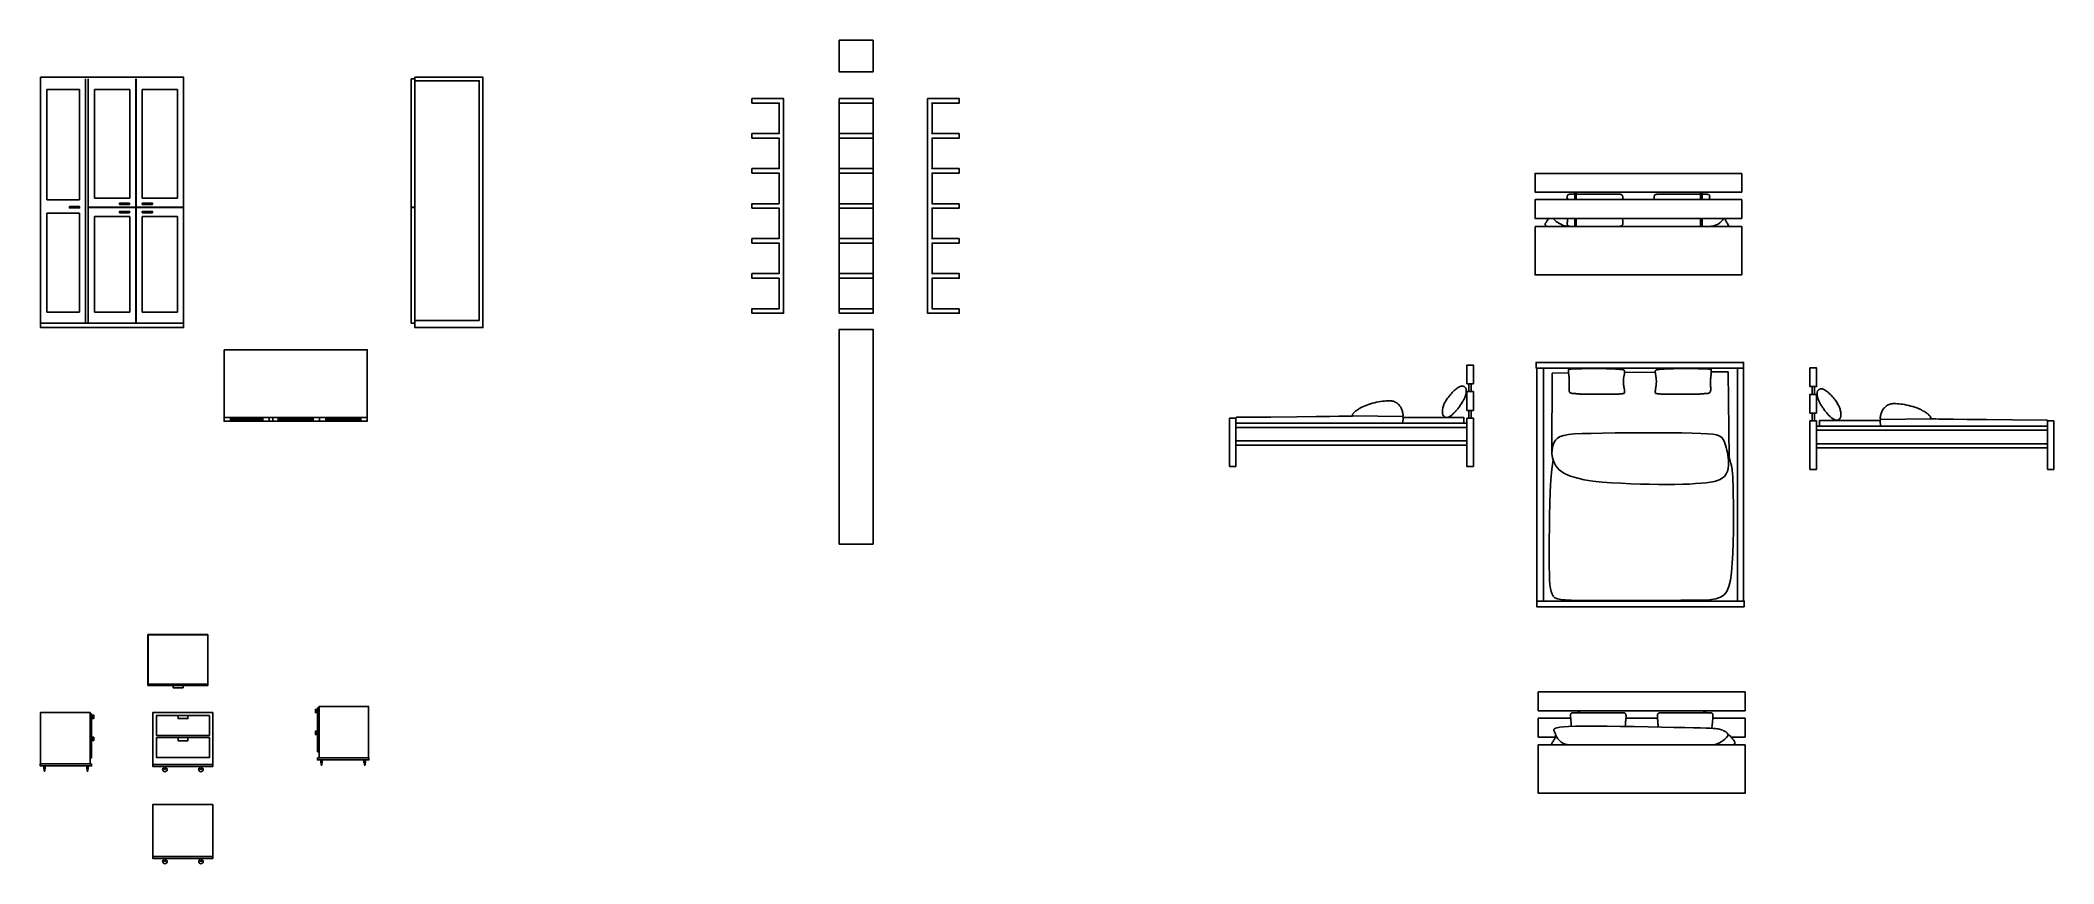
# Model space of a CAD drawing. Header units: centimetres. Extents: x 521 to 2210, y 422 to 1113.
import ezdxf

# ---------------------------------------------------------------- set-up
doc = ezdxf.new("R2010")
doc.units = ezdxf.units.CM
doc.layers.add('ARREDI_interni - furniture', color=252, linetype='Continuous')

# ---------------------------------------------------------------- blocks, each defined once
blk = doc.blocks.new('A$C5D344876')
for points in [[(-77.9, 68.1), (-76.7, 68.1), (-76.7, 49.8), (-77.9, 49.8)], [(-76.7, 26.2), (-35.2, 26.2), (-35.2, 69.4), (-76.7, 69.4)], [(-77.9, 66.4), (-79.7, 66.4), (-79.7, 66.9), (-77.9, 66.9)], [(-79.7, 66.4), (-78.7, 66.4), (-78.7, 64.2), (-79.7, 64.2)], [(-77.9, 47.9), (-79.7, 47.9), (-79.7, 48.5), (-77.9, 48.5)], [(-79.7, 47.9), (-78.7, 47.9), (-78.7, 45.7), (-79.7, 45.7)], [(-77.9, 49.7), (-76.7, 49.7), (-76.7, 31.3), (-77.9, 31.3)], [(-78, 26.2), (-34.9, 26.2), (-34.9, 24.5), (-78, 24.5)]]:
    blk.add_lwpolyline(points, close=True)
for points in [[(-74.9, 22.1), (-75.1, 22.1), (-75.1, 24.5), (-74, 24.5), (-74, 22.1), (-74.3, 22.1)], [(-74.9, 22.3), (-74.9, 22.3), (-74.9, 24.3), (-74.2, 24.3), (-74.2, 22.3), (-74.3, 22.3)], [(-74.9, 23.5), (-74.8, 23.5), (-74.7, 23.5), (-74.6, 23.6), (-74.5, 23.6), (-74.5, 23.6), (-74.4, 23.5), (-74.3, 23.5), (-74.3, 23.5)], [(-74.9, 20.1), (-74.9, 23.5)], [(-74.9, 20.1), (-74.8, 20.1), (-74.7, 20.1), (-74.6, 20.1), (-74.5, 20.1), (-74.5, 20.1), (-74.4, 20.1), (-74.3, 20.1), (-74.3, 20.1)], [(-74.3, 23.5), (-74.3, 20.1)], [(-38.1, 22.1), (-37.8, 22.1), (-37.8, 24.5), (-39, 24.5), (-39, 22.1), (-38.7, 22.1)], [(-38.1, 22.3), (-38.1, 22.3), (-38.1, 24.3), (-38.7, 24.3), (-38.7, 22.3), (-38.7, 22.3)], [(-38.1, 23.5), (-38.2, 23.5), (-38.2, 23.5), (-38.3, 23.6), (-38.4, 23.6), (-38.5, 23.6), (-38.6, 23.5), (-38.6, 23.5), (-38.7, 23.5)], [(-38.7, 23.5), (-38.7, 20.1)], [(-38.1, 20.1), (-38.2, 20.1), (-38.2, 20.1), (-38.3, 20.1), (-38.4, 20.1), (-38.5, 20.1), (-38.6, 20.1), (-38.6, 20.1), (-38.7, 20.1)], [(-38.1, 20.1), (-38.1, 23.5)]]:
    blk.add_lwpolyline(points)

msp = doc.modelspace()

# ---------------------------------------------------------------- linework, layer by layer
at = {"layer": 'ARREDI_interni - furniture'}
for p, q in [((1190.9, 1112.8), (1190.9, 1086.5)), ((1219.2, 1112.9), (1191, 1112.9)), ((1219.3, 1086.5), (1219.3, 1112.8)), ((1191, 1086.4), (1219.2, 1086.4)), ((553.6, 1071.7), (526.3, 1071.7)), ((526.3, 1071.7), (526.3, 978.9)), ((553.6, 978.9), (553.6, 1071.7)), ((558.8, 1080.5), (558.8, 875.6)), ((558.8, 1080.5), (558.8, 875.6)), ((561.1, 1080.5), (561.1, 972.8)), ((561.1, 875.6), (561.1, 1080.5)), ((566.3, 980.3), (566.3, 1071.7)), ((566.3, 1071.7), (595.8, 1071.7)), ((595.8, 980.3), (595.8, 1071.7)), ((601, 1080.5), (601, 972.8)), ((601, 1080.5), (601, 875.6)), ((601.1, 1080.5), (601.1, 972.8)), ((601.1, 875.6), (601.1, 1080.5)), ((606.3, 980.3), (606.3, 1071.7)), ((635.8, 1071.7), (606.3, 1071.7)), ((635.8, 980.3), (635.8, 1071.7)), ((1117.7, 1060.2), (1117.7, 1064)), ((1117.7, 1064), (1144.2, 1064)), ((1144.2, 1064), (1144.2, 883.9)), ((1190.9, 1063.9), (1190.9, 1060.3)), ((1191, 1064), (1219.2, 1064)), ((1219.3, 1060.3), (1219.3, 1063.9)), ((1265, 1064), (1265, 883.9)), ((1291.5, 1064), (1265, 1064)), ((1291.5, 1060.2), (1291.5, 1064)), ((1140.4, 1060.2), (1117.7, 1060.2)), ((1140.4, 1034.6), (1140.4, 1060.2)), ((1190.9, 1060.2), (1190.9, 1034.6)), ((1191, 1060.2), (1219.2, 1060.2)), ((1219.3, 1034.6), (1219.3, 1060.2)), ((1268.8, 1060.2), (1291.5, 1060.2)), ((1268.8, 1034.6), (1268.8, 1060.2)), ((1117.7, 1034.6), (1140.4, 1034.6)), ((1117.7, 1030.8), (1117.7, 1034.6)), ((1140.4, 1030.8), (1117.7, 1030.8)), ((1140.4, 1005.2), (1140.4, 1030.8)), ((1190.9, 1034.5), (1190.9, 1030.9)), ((1190.9, 1030.9), (1190.9, 1005.2)), ((1191, 1034.6), (1219.2, 1034.6)), ((1191, 1030.8), (1219.2, 1030.8)), ((1219.3, 1030.9), (1219.3, 1034.5)), ((1219.3, 1005.2), (1219.3, 1030.9)), ((1291.5, 1034.6), (1268.8, 1034.6)), ((1268.8, 1030.8), (1291.5, 1030.8)), ((1268.8, 1005.2), (1268.8, 1030.8)), ((1291.5, 1030.8), (1291.5, 1034.6)), ((1117.7, 1005.2), (1140.4, 1005.2)), ((1117.7, 1001.4), (1117.7, 1005.2)), ((1140.4, 1001.4), (1117.7, 1001.4)), ((1140.4, 975.8), (1140.4, 1001.4)), ((1190.9, 1005.1), (1190.9, 1001.5)), ((1190.9, 1001.5), (1190.9, 975.8)), ((1191, 1005.2), (1219.2, 1005.2)), ((1191, 1001.4), (1219.2, 1001.4)), ((1219.3, 1001.5), (1219.3, 1005.1)), ((1219.3, 975.8), (1219.3, 1001.5)), ((1291.5, 1005.2), (1268.8, 1005.2)), ((1268.8, 1001.4), (1291.5, 1001.4)), ((1268.8, 975.8), (1268.8, 1001.4)), ((1291.5, 1001.4), (1291.5, 1005.2)), ((566.3, 980.3), (595.8, 980.3)), ((635.8, 980.3), (606.3, 980.3)), ((553.6, 978.9), (526.3, 978.9)), ((553.6, 967.8), (526.3, 967.8)), ((526.3, 967.8), (526.3, 884.9)), ((553.6, 967.8), (553.6, 884.9)), ((601, 972.8), (561.1, 972.8)), ((601, 972.8), (561.1, 972.8)), ((561.1, 972.8), (641, 972.8)), ((561.1, 972.5), (561.1, 875.6)), ((601, 972.5), (561.1, 972.5)), ((641, 972.5), (561.1, 972.5)), ((566.3, 965.1), (595.8, 965.1)), ((566.3, 965.1), (566.3, 884.9)), ((595.8, 965.1), (595.8, 884.9)), ((601, 972.5), (601, 875.6)), ((641, 972.8), (601.1, 972.8)), ((641, 972.8), (601.1, 972.8)), ((601.1, 972.5), (601.1, 875.6)), ((641, 972.5), (601.1, 972.5)), ((635.8, 965.1), (606.3, 965.1)), ((606.3, 965.1), (606.3, 884.9)), ((635.8, 965.1), (635.8, 884.9)), ((832, 972.8), (835, 972.8)), ((832, 972.5), (835, 972.5)), ((1117.7, 975.8), (1140.4, 975.8)), ((1117.7, 972.1), (1117.7, 975.8)), ((1140.4, 972.1), (1117.7, 972.1)), ((1140.4, 946.5), (1140.4, 972.1)), ((1190.9, 975.8), (1190.9, 972.1)), ((1190.9, 972.1), (1190.9, 946.4)), ((1191, 975.8), (1219.2, 975.8)), ((1191, 972.1), (1219.2, 972.1)), ((1219.3, 972.1), (1219.3, 975.8)), ((1219.3, 946.4), (1219.3, 972.1)), ((1291.5, 975.8), (1268.8, 975.8)), ((1268.8, 972.1), (1291.5, 972.1)), ((1268.8, 946.5), (1268.8, 972.1)), ((1291.5, 972.1), (1291.5, 975.8)), ((1913.3, 956.8), (1913.3, 963.4)), ((1914.6, 963.4), (1914.6, 956.8)), ((1117.7, 946.5), (1140.4, 946.5)), ((1117.7, 942.7), (1117.7, 946.5)), ((1190.9, 946.4), (1190.9, 942.8)), ((1191, 946.5), (1219.2, 946.5)), ((1219.3, 942.8), (1219.3, 946.4)), ((1291.5, 946.5), (1268.8, 946.5)), ((1291.5, 942.7), (1291.5, 946.5)), ((1140.4, 942.7), (1117.7, 942.7)), ((1140.4, 917.1), (1140.4, 942.7)), ((1190.9, 942.7), (1190.9, 917.1)), ((1191, 942.7), (1219.2, 942.7)), ((1219.3, 917.1), (1219.3, 942.7)), ((1268.8, 942.7), (1291.5, 942.7)), ((1268.8, 917.1), (1268.8, 942.7)), ((1117.7, 917.1), (1140.4, 917.1)), ((1117.7, 913.3), (1117.7, 917.1)), ((1140.4, 913.3), (1117.7, 913.3)), ((1140.4, 887.7), (1140.4, 913.3)), ((1190.9, 917), (1190.9, 913.4)), ((1190.9, 913.3), (1190.9, 887.7)), ((1191, 917.1), (1219.2, 917.1)), ((1191, 913.3), (1219.2, 913.3)), ((1219.3, 913.4), (1219.3, 917)), ((1219.3, 887.7), (1219.3, 913.3)), ((1291.5, 917.1), (1268.8, 917.1)), ((1268.8, 913.3), (1291.5, 913.3)), ((1268.8, 887.7), (1268.8, 913.3)), ((1291.5, 913.3), (1291.5, 917.1)), ((553.6, 884.9), (526.3, 884.9)), ((566.3, 884.9), (595.8, 884.9)), ((635.8, 884.9), (606.3, 884.9)), ((1117.7, 887.7), (1140.4, 887.7)), ((1117.7, 883.9), (1117.7, 887.7)), ((1144.2, 883.9), (1117.7, 883.9)), ((1190.9, 887.6), (1190.9, 884)), ((1191, 887.7), (1219.2, 887.7)), ((1191, 883.9), (1219.2, 883.9)), ((1219.3, 884), (1219.3, 887.6)), ((1265, 883.9), (1291.5, 883.9)), ((1291.5, 887.7), (1268.8, 887.7)), ((1291.5, 883.9), (1291.5, 887.7)), ((1190.9, 870.2), (1190.9, 690.3)), ((1191, 870.3), (1219.2, 870.3)), ((1219.3, 690.3), (1219.3, 870.2)), ((1717.2, 824.7), (1722.8, 824.7)), ((1717.2, 818.1), (1722.8, 818.1)), ((675, 796.3), (795, 796.3)), ((680.3, 793.3), (680.3, 796.3)), ((680.3, 794.2), (680.3, 795.4)), ((680.3, 795.4), (707.6, 795.4)), ((707.6, 794.2), (680.3, 794.2)), ((707.6, 793.3), (707.6, 796.3)), ((712.8, 793.3), (712.8, 796.3)), ((715.9, 793.3), (715.9, 796.3)), ((720.3, 793.3), (720.3, 796.3)), ((720.3, 794.2), (720.3, 795.4)), ((720.3, 795.4), (749.8, 795.4)), ((749.8, 794.2), (720.3, 794.2)), ((749.8, 793.3), (749.8, 796.3)), ((755, 793.3), (755, 796.3)), ((755.1, 793.3), (755.1, 796.3)), ((760.3, 793.3), (760.3, 796.3)), ((760.3, 795.4), (789.8, 795.4)), ((789.8, 794.2), (760.3, 794.2)), ((789.8, 796.3), (789.8, 793.3)), ((789.8, 795.4), (789.8, 794.2)), ((1622.2, 797.7), (1663, 797.1)), ((1717.2, 802.4), (1722.8, 802.4)), ((1717.2, 795.8), (1722.8, 795.8)), ((1219.2, 690.2), (1191, 690.2)), ((611, 614.4), (661.4, 614.4)), ((611, 571.4), (611, 614.4)), ((661.4, 571.4), (661.4, 614.4)), ((661.4, 571.4), (611, 571.4))]:
    msp.add_line(p, q, dxfattribs=at)
for points in [[(521, 875.6), (521, 871.9), (641, 871.9), (641, 875.6), (521, 875.6), (521, 1081.9), (641, 1081.9), (641, 875.6)], [(521, 875.6), (641, 875.6), (641, 871.9), (521, 871.9), (521, 1081.9), (641, 1081.9), (641, 875.6)], [(835, 1081.9), (835, 875.6), (832, 875.6), (832, 1080.5), (835, 1080.5)], [(835, 1081.9), (892, 1081.9), (892, 871.9), (835, 871.9), (835, 877.9), (889, 877.9), (889, 1078.9), (835, 1078.9)], [(1801.6, 979.2), (1801.6, 979.9), (1801.5, 980.5), (1801.5, 981), (1801.5, 981.5), (1801.5, 981.9), (1801.5, 982.2), (1801.6, 982.6), (1801.7, 982.9), (1801.9, 983.1), (1802.1, 983.3), (1802.5, 983.5), (1802.9, 983.6), (1803.4, 983.7), (1804.1, 983.8), (1804.9, 983.8), (1805.8, 983.8), (1806.9, 983.8), (1807.8, 983.8)], [(1807.8, 979.2), (1807.8, 985.5), (1809.1, 985.5), (1809.1, 979.2)], [(1809.1, 983.8), (1809.5, 983.8), (1811, 983.8), (1812.7, 983.8), (1814.6, 983.8), (1816.5, 983.7), (1818.5, 983.7), (1820.6, 983.7), (1822.8, 983.7), (1825, 983.7), (1827.1, 983.7), (1829.3, 983.7), (1831.4, 983.7), (1833.5, 983.8), (1835.5, 983.8), (1837.3, 983.8), (1839, 983.8), (1840.6, 983.8), (1842, 983.8), (1843.2, 983.8), (1844.2, 983.8), (1845.1, 983.8), (1845.8, 983.7), (1846.4, 983.6), (1846.9, 983.4), (1847.3, 983.2), (1847.6, 982.8), (1847.8, 982.4), (1848, 982), (1848.1, 981.4), (1848.1, 980.8), (1848.1, 980.2), (1848, 979.5), (1848, 979.2)], [(1913.3, 983.8), (1912.9, 983.8), (1911.4, 983.8), (1909.7, 983.8), (1907.9, 983.8), (1905.9, 983.7), (1903.9, 983.7), (1901.8, 983.7), (1899.6, 983.7), (1897.5, 983.7), (1895.3, 983.7), (1893.1, 983.7), (1891, 983.7), (1888.9, 983.8), (1887, 983.8), (1885.1, 983.8), (1883.4, 983.8), (1881.8, 983.8), (1880.4, 983.8), (1879.2, 983.8), (1878.2, 983.8), (1877.3, 983.8), (1876.6, 983.7), (1876, 983.6), (1875.5, 983.4), (1875.1, 983.2), (1874.8, 982.8), (1874.6, 982.4), (1874.4, 982), (1874.4, 981.4), (1874.3, 980.8), (1874.4, 980.2), (1874.4, 979.5), (1874.4, 979.2)], [(1914.6, 979.2), (1914.6, 985.5), (1913.3, 985.5), (1913.3, 979.2)], [(1920.8, 979.2), (1920.9, 979.9), (1920.9, 980.5), (1920.9, 981), (1921, 981.5), (1921, 981.9), (1920.9, 982.2), (1920.9, 982.6), (1920.8, 982.9), (1920.6, 983.1), (1920.3, 983.3), (1920, 983.5), (1919.5, 983.6), (1919, 983.7), (1918.3, 983.8), (1917.5, 983.8), (1916.6, 983.8), (1915.5, 983.8), (1914.6, 983.8)], [(1801.6, 979.2), (1774.5, 979.2), (1774.5, 963.4), (1786.2, 963.4)], [(1786.2, 963.4), (1785.8, 963), (1785, 962), (1784.3, 961), (1783.7, 960.1), (1783.1, 959.1), (1782.9, 958.2), (1783.5, 957.3), (1784.3, 956.8)], [(1786.2, 963.4), (1947.9, 963.4), (1947.9, 979.2), (1920.8, 979.2)], [(1801.8, 963.4), (1801.6, 960.7), (1801.5, 960.1), (1801.5, 959.6), (1801.5, 959.1), (1801.5, 958.7), (1801.5, 958.3), (1801.6, 958), (1801.7, 957.7), (1801.9, 957.5), (1802.1, 957.3), (1802.5, 957.1), (1802.9, 957), (1803.4, 956.9), (1804.1, 956.8), (1804.9, 956.8), (1805.8, 956.8), (1806.9, 956.8), (1808.1, 956.8), (1809.5, 956.8), (1811, 956.8), (1812.7, 956.8), (1814.6, 956.8), (1816.5, 956.8), (1818.5, 956.8), (1820.6, 956.8), (1822.8, 956.8), (1825, 956.8), (1827.1, 956.8), (1829.3, 956.8), (1831.4, 956.8), (1833.5, 956.8), (1835.5, 956.8), (1837.3, 956.8), (1839, 956.8), (1840.6, 956.8), (1842, 956.8), (1843.2, 956.8), (1844.2, 956.8), (1845.1, 956.8), (1845.8, 956.9), (1846.4, 957), (1846.9, 957.2), (1847.3, 957.4), (1847.6, 957.7), (1847.8, 958.1), (1848, 958.6), (1848.1, 959.1), (1848.1, 959.7), (1848.1, 960.4), (1848, 961.1), (1847.8, 963.4)], [(1920.8, 979.2), (1801.6, 979.2)], [(1807.8, 963.4), (1807.8, 956.8)], [(1809.1, 956.8), (1809.1, 963.4)], [(1937.2, 956.8), (1937.1, 957.1), (1936.9, 957.5), (1936.6, 957.9), (1936.3, 958.5), (1935.9, 959.1), (1935.6, 959.7), (1935.2, 960.3), (1934.8, 960.9), (1934.5, 961.5), (1934.2, 962.1), (1933.9, 962.7), (1933.6, 963.3), (1933.6, 963.4)], [(675, 853.3), (795, 853.3), (795, 793.3), (675, 793.3), (675, 853.3)], [(1722.8, 824.7), (1722.8, 840.3), (1717.2, 840.3), (1717.2, 824.7)], [(1789, 833.7), (1788.7, 766.8)], [(1789, 833.7), (1802.7, 833.8)], [(1849.5, 834.1), (1875.3, 834.3)], [(1922.2, 834.6), (1936.4, 834.7), (1937.4, 762.6)], [(1717.2, 818.1), (1717.2, 802.4)], [(1720.9, 818.1), (1720.9, 824.7), (1719, 824.7), (1719, 818.1)], [(1722.8, 802.4), (1722.8, 818.1)], [(2007, 815.7), (2007, 822.4), (2008.8, 822.4), (2008.8, 815.7)], [(1524.4, 796.6), (1552.9, 796.8), (1574.8, 797), (1591, 797.2), (1602.4, 797.3), (1610, 797.4), (1614.7, 797.4), (1617.2, 797.5), (1618.7, 797.5), (1619.7, 797.6), (1620.5, 797.6), (1621.2, 797.6), (1621.6, 797.7), (1622, 797.7), (1622.1, 797.7), (1622.2, 797.7), (1622.2, 797.8), (1622.2, 797.8), (1622, 797.8), (1621.9, 797.9), (1621.7, 798), (1621.6, 798.1), (1621.4, 798.2), (1621.3, 798.3), (1621.3, 798.5), (1621.3, 798.7), (1621.4, 798.9), (1621.5, 799.2), (1621.7, 799.4), (1621.9, 799.7), (1622.2, 800), (1622.4, 800.3), (1622.7, 800.6), (1623, 800.8), (1623.3, 801.1), (1623.6, 801.4), (1624, 801.8), (1624.5, 802.1), (1625, 802.5), (1625.6, 802.9), (1626.4, 803.4), (1627.2, 803.9), (1628.2, 804.5), (1629.3, 805), (1630.5, 805.6), (1631.9, 806.2), (1633.3, 806.8), (1634.8, 807.4), (1636.4, 807.9), (1638.1, 808.4), (1639.8, 808.8), (1641.6, 809.2), (1643.3, 809.5), (1645, 809.8), (1646.7, 810), (1648.2, 810.2), (1649.7, 810.3), (1650.9, 810.4), (1652.1, 810.4), (1653.1, 810.4), (1654, 810.3), (1654.8, 810.2), (1655.6, 810), (1656.3, 809.7), (1657.1, 809.4), (1657.8, 809), (1658.5, 808.6), (1659.1, 808.1), (1659.8, 807.5), (1660.4, 806.9), (1660.9, 806.3), (1661.5, 805.6), (1661.9, 805), (1662.3, 804.3), (1662.6, 803.6), (1662.9, 802.9), (1663.1, 802.2), (1663.3, 801.5), (1663.4, 800.8), (1663.5, 800.1), (1663.7, 799.5), (1663.8, 798.9), (1663.8, 798.4)], [(1664, 796.6), (1663.9, 795.7), (1663.9, 794.6), (1663.7, 793.2), (1663.4, 791.6)], [(1663.9, 796.3), (1714.8, 796.3), (1714.9, 791.6)], [(1717.2, 795.8), (1717.2, 755.3), (1722.8, 755.3), (1722.8, 795.8)], [(1719, 802.4), (1719, 795.8), (1720.9, 795.8), (1720.9, 802.4)], [(2008.8, 800.1), (2008.8, 793.5), (2007, 793.5), (2007, 800.1)], [(2064, 794), (2013.1, 794), (2013, 789.2)], [(1789.6, 761), (1788.5, 753.1), (1787.7, 744.1), (1787.2, 734.4), (1786.8, 724.1), (1786.6, 713.8), (1786.5, 703.7), (1786.4, 694), (1786.4, 685.2), (1786.4, 677.5), (1786.4, 670.8), (1786.5, 665.1), (1786.7, 660.3), (1787, 656.3), (1787.4, 653), (1788, 650.3), (1788.8, 648.2), (1789.8, 646.5), (1791.2, 645.2), (1793.3, 644.3), (1796.1, 643.7), (1799.9, 643.3), (1804.8, 643), (1811.1, 642.9), (1818.9, 642.9), (1828.3, 642.9), (1838.9, 642.8), (1850.5, 642.8), (1862.5, 642.8), (1874.5, 642.9), (1886.1, 642.9), (1896.9, 643), (1906.4, 643.1), (1914.4, 643.2), (1920.9, 643.5), (1926, 644.3), (1930.1, 645.6), (1933.1, 647.6), (1935.4, 650.5), (1937, 654.5), (1938.3, 659.8), (1939.2, 666.4), (1939.9, 674.2), (1940.4, 682.7), (1940.7, 691.7), (1940.9, 700.7), (1941, 709.5), (1940.9, 717.6), (1940.9, 724.9), (1940.8, 730.9), (1940.7, 735.8), (1940.6, 739.7), (1940.5, 742.8), (1940.4, 745.3), (1940.3, 747.2), (1940.1, 748.8), (1940, 750.2), (1939.9, 751.5), (1939.8, 752.9), (1939.5, 754.3), (1939.2, 756), (1938.8, 757.9), (1938.1, 760.1), (1937.2, 762.8), (1936.1, 765.9)], [(1791.6, 528.3), (1777.2, 528.3), (1777.2, 544.1), (1804.4, 544.1)], [(1804.9, 537.2), (1804.8, 538.6), (1804.7, 540.4), (1804.5, 541.9), (1804.4, 543.1), (1804.4, 544.1), (1804.3, 544.8), (1804.3, 545.4), (1804.2, 545.9), (1804.2, 546.4), (1804.2, 546.8), (1804.2, 547.2), (1804.3, 547.5), (1804.4, 547.8), (1804.6, 548), (1804.9, 548.3), (1805.2, 548.4), (1805.6, 548.5), (1806.2, 548.6), (1806.9, 548.7), (1807.7, 548.7), (1808.6, 548.7), (1809.7, 548.7), (1810.9, 548.7), (1812.3, 548.7), (1813.8, 548.7), (1815.5, 548.7), (1817.3, 548.7), (1819.3, 548.7), (1821.3, 548.7), (1823.4, 548.7), (1825.5, 548.7), (1827.7, 548.7), (1829.9, 548.7), (1832.1, 548.7), (1834.2, 548.7), (1836.3, 548.7), (1838.2, 548.7), (1840.1, 548.7), (1841.8, 548.7), (1843.4, 548.7), (1844.7, 548.7), (1845.9, 548.7), (1847, 548.7), (1847.8, 548.7), (1848.6, 548.6), (1849.2, 548.5), (1849.7, 548.3), (1850.1, 548.1), (1850.4, 547.8), (1850.6, 547.4), (1850.7, 546.9), (1850.8, 546.4), (1850.8, 545.8), (1850.8, 545.1), (1850.8, 544.4), (1850.7, 543.7), (1850.6, 542.9), (1850.6, 542.1), (1850.5, 541.2), (1850.4, 540.3), (1850.3, 539.4), (1850.3, 538.4), (1850.2, 537.4), (1850.2, 537.1)], [(1810.6, 548.7), (1810.6, 550.4), (1811.9, 550.4), (1811.9, 548.7)], [(1850.7, 544.1), (1877.2, 544.1)], [(1922.9, 535.6), (1923.1, 538.6), (1923.3, 540.4), (1923.4, 541.9), (1923.5, 543.1), (1923.6, 544.1), (1923.6, 544.8), (1923.7, 545.4), (1923.7, 545.9), (1923.7, 546.4), (1923.7, 546.8), (1923.7, 547.2), (1923.6, 547.5), (1923.5, 547.8), (1923.3, 548), (1923.1, 548.3), (1922.7, 548.4), (1922.3, 548.5), (1921.7, 548.6), (1921.1, 548.7), (1920.3, 548.7), (1919.4, 548.7), (1918.3, 548.7), (1917.1, 548.7), (1915.7, 548.7), (1914.1, 548.7), (1912.4, 548.7), (1910.6, 548.7), (1908.7, 548.7), (1906.6, 548.7), (1904.5, 548.7), (1902.4, 548.7), (1900.2, 548.7), (1898, 548.7), (1895.9, 548.7), (1893.7, 548.7), (1891.7, 548.7), (1889.7, 548.7), (1887.9, 548.7), (1886.1, 548.7), (1884.6, 548.7), (1883.2, 548.7), (1882, 548.7), (1881, 548.7), (1880.1, 548.7), (1879.3, 548.6), (1878.7, 548.5), (1878.2, 548.3), (1877.9, 548.1), (1877.6, 547.8), (1877.3, 547.4), (1877.2, 546.9), (1877.1, 546.4), (1877.1, 545.8), (1877.1, 545.1), (1877.2, 544.4), (1877.2, 543.7), (1877.3, 542.9), (1877.4, 542.1), (1877.5, 541.2), (1877.5, 540.3), (1877.6, 539.4), (1877.7, 538.4), (1877.7, 537.4), (1877.7, 536.6)], [(1917.4, 548.7), (1917.4, 550.4), (1916, 550.4), (1916, 548.7)], [(1923.6, 544.1), (1950.7, 544.1), (1950.7, 528.3), (1939, 528.3)], [(1787.9, 521.7), (1788.1, 522), (1788.3, 522.4), (1788.6, 522.9), (1788.9, 523.4), (1789.2, 524), (1789.6, 524.6), (1790, 525.2), (1790.4, 525.8), (1790.7, 526.4), (1791, 527), (1791.3, 527.6), (1791.6, 528.2), (1791.7, 528.8), (1791.8, 529.4), (1791.8, 529.9), (1791.8, 530.5), (1791.6, 531), (1791.3, 531.6), (1791.1, 532.2), (1790.8, 532.7), (1790.6, 533.2), (1790.4, 533.8), (1790.4, 534.3), (1790.5, 534.8), (1790.9, 535.3), (1791.7, 535.7), (1793, 536.1), (1795.2, 536.5), (1798.3, 536.8), (1802.6, 537.1), (1808.3, 537.3), (1815.6, 537.4)], [(1815.6, 537.4), (1824.6, 537.4), (1834.9, 537.3), (1846, 537.2), (1857.7, 537), (1869.3, 536.8), (1880.6, 536.6), (1891, 536.4), (1900, 536.2), (1907.5, 536), (1913.4, 535.9), (1917.9, 535.7), (1921.4, 535.6), (1923.9, 535.5), (1925.8, 535.4), (1927.1, 535.3), (1928.2, 535.1), (1929.2, 534.9), (1930.1, 534.7), (1931, 534.4), (1931.9, 534), (1932.7, 533.6), (1933.5, 533.2), (1934.4, 532.6), (1935.2, 532), (1936, 531.3), (1936.9, 530.5), (1937.7, 529.7), (1938.6, 528.8), (1939.4, 527.9), (1940.1, 526.9), (1940.9, 526), (1941.5, 525), (1942.1, 524), (1942.2, 523.1), (1941.7, 522.2), (1940.8, 521.7)]]:
    msp.add_lwpolyline(points, dxfattribs=at)
for points in [[(1947.9, 1001.2), (1774.5, 1001.2), (1774.5, 985.5), (1947.9, 985.5)], [(545.2, 973.4), (553.7, 973.4), (553.7, 972.2), (545.2, 972.2)], [(595.7, 976.3), (587.3, 976.3), (587.3, 975.2), (595.7, 975.2)], [(595.7, 968.2), (587.3, 968.2), (587.3, 969.3), (595.7, 969.3)], [(606.3, 976.3), (614.8, 976.3), (614.8, 975.2), (606.3, 975.2)], [(606.3, 968.2), (614.8, 968.2), (614.8, 969.3), (606.3, 969.3)], [(1774.5, 956.8), (1947.9, 956.8), (1947.9, 916.1), (1774.5, 916.1)], [(1949.4, 837.9), (1775.4, 837.9), (1775.4, 842.6), (1949.4, 842.6)], [(1781.7, 642.3), (1776, 642.3), (1776, 837.9), (1781.7, 837.9)], [(1810.4, 837.3), (1811.9, 837.3), (1813.7, 837.3), (1815.5, 837.4), (1817.4, 837.4), (1819.4, 837.4), (1821.3, 837.4), (1823.3, 837.4), (1825.1, 837.4), (1826.9, 837.4), (1828.6, 837.4), (1830.2, 837.4), (1831.7, 837.4), (1833.1, 837.4), (1834.4, 837.3), (1835.6, 837.3), (1836.8, 837.3), (1837.8, 837.2), (1838.8, 837.2), (1839.8, 837.2), (1840.6, 837.1), (1841.5, 837.1), (1842.3, 837), (1843.1, 837), (1843.8, 836.9), (1844.6, 836.9), (1845.3, 836.9), (1846, 836.8), (1846.6, 836.8), (1847.2, 836.7), (1847.8, 836.7), (1848.3, 836.5), (1848.7, 836.4), (1849, 836.2), (1849.2, 836), (1849.4, 835.7), (1849.5, 835.5), (1849.6, 835.2), (1849.6, 834.8), (1849.6, 834.5), (1849.5, 834.1), (1849.5, 833.8), (1849.5, 833.4), (1849.4, 833), (1849.4, 832.6), (1849.3, 832.2), (1849.2, 831.9), (1849.2, 831.5), (1849.1, 831.1), (1849, 830.8), (1849, 830.4), (1848.9, 830.1), (1848.8, 829.7), (1848.8, 829.4), (1848.7, 829), (1848.7, 828.6), (1848.7, 828.2), (1848.6, 827.8), (1848.6, 827.4), (1848.6, 826.9), (1848.6, 826.4), (1848.6, 825.9), (1848.7, 825.4), (1848.7, 824.9), (1848.8, 824.3), (1848.8, 823.7), (1848.9, 823.1), (1849, 822.5), (1849.1, 821.8), (1849.2, 821.2), (1849.3, 820.6), (1849.4, 820.1), (1849.5, 819.5), (1849.5, 819), (1849.6, 818.6), (1849.6, 818.2), (1849.6, 817.8), (1849.6, 817.5), (1849.5, 817.2), (1849.5, 817), (1849.4, 816.8), (1849.3, 816.7), (1849.1, 816.5), (1849, 816.5), (1848.8, 816.4), (1848.5, 816.4), (1848.3, 816.4), (1848, 816.4), (1847.6, 816.3), (1847.2, 816.3), (1846.8, 816.3), (1846.3, 816.2), (1845.6, 816.2), (1844.9, 816.1), (1844, 816.1), (1842.9, 816), (1841.6, 816), (1840.2, 816), (1838.5, 816), (1836.7, 815.9), (1834.8, 815.9), (1832.9, 815.9), (1830.9, 815.9), (1829, 815.9), (1827.1, 815.9), (1825.3, 815.9), (1823.5, 815.9), (1821.9, 815.9), (1820.4, 815.9), (1818.9, 815.9), (1817.6, 816), (1816.3, 816), (1815.1, 816), (1814.1, 816), (1813.1, 816.1), (1812.2, 816.1), (1811.4, 816.2), (1810.6, 816.2), (1809.8, 816.3), (1809.1, 816.3), (1808.4, 816.4), (1807.6, 816.4), (1806.9, 816.4), (1806.3, 816.5), (1805.6, 816.6), (1805, 816.7), (1804.5, 816.8), (1804, 817.1), (1803.6, 817.4), (1803.4, 817.8), (1803.2, 818.3), (1803, 818.9), (1803, 819.5), (1803, 820.2), (1803, 820.9), (1803, 821.6), (1803, 822.4), (1803.1, 823.2), (1803.1, 824.1), (1803.1, 824.9), (1803.1, 825.7), (1803.1, 826.6), (1803.1, 827.4), (1803.1, 828.2), (1803, 828.9), (1803, 829.7), (1803, 830.4), (1802.9, 831), (1802.9, 831.7), (1802.8, 832.3), (1802.8, 832.8), (1802.7, 833.4), (1802.7, 833.8), (1802.7, 834.3), (1802.6, 834.7), (1802.6, 835.1), (1802.6, 835.4), (1802.6, 835.7), (1802.6, 836), (1802.6, 836.2), (1802.6, 836.4), (1802.6, 836.5), (1802.6, 836.7), (1802.7, 836.7), (1802.7, 836.8), (1802.8, 836.8), (1803, 836.9), (1803.2, 836.9), (1803.6, 836.9), (1804, 837), (1804.5, 837), (1805.1, 837.1), (1805.9, 837.1), (1806.7, 837.2), (1807.8, 837.2), (1809, 837.2)], [(1914.5, 837.3), (1912.9, 837.3), (1911.2, 837.3), (1909.4, 837.4), (1907.5, 837.4), (1905.5, 837.4), (1903.5, 837.4), (1901.6, 837.4), (1899.7, 837.4), (1898, 837.4), (1896.3, 837.4), (1894.7, 837.4), (1893.2, 837.4), (1891.8, 837.4), (1890.5, 837.3), (1889.3, 837.3), (1888.1, 837.3), (1887, 837.2), (1886.1, 837.2), (1885.1, 837.2), (1884.2, 837.1), (1883.4, 837.1), (1882.6, 837), (1881.8, 837), (1881.1, 836.9), (1880.3, 836.9), (1879.6, 836.9), (1878.9, 836.8), (1878.2, 836.8), (1877.6, 836.7), (1877.1, 836.7), (1876.6, 836.5), (1876.2, 836.4), (1875.9, 836.2), (1875.7, 836), (1875.5, 835.7), (1875.4, 835.5), (1875.3, 835.2), (1875.3, 834.8), (1875.3, 834.5), (1875.3, 834.1), (1875.4, 833.8), (1875.4, 833.4), (1875.5, 833), (1875.5, 832.6), (1875.6, 832.2), (1875.7, 831.9), (1875.7, 831.5), (1875.8, 831.1), (1875.9, 830.8), (1875.9, 830.4), (1876, 830.1), (1876, 829.7), (1876.1, 829.4), (1876.1, 829), (1876.2, 828.6), (1876.2, 828.2), (1876.2, 827.8), (1876.3, 827.4), (1876.3, 826.9), (1876.3, 826.4), (1876.3, 825.9), (1876.2, 825.4), (1876.2, 824.9), (1876.1, 824.3), (1876.1, 823.7), (1876, 823.1), (1875.9, 822.5), (1875.8, 821.8), (1875.7, 821.2), (1875.6, 820.6), (1875.5, 820.1), (1875.4, 819.5), (1875.4, 819), (1875.3, 818.6), (1875.3, 818.2), (1875.3, 817.8), (1875.3, 817.5), (1875.4, 817.2), (1875.4, 817), (1875.5, 816.8), (1875.6, 816.7), (1875.8, 816.5), (1875.9, 816.5), (1876.1, 816.4), (1876.4, 816.4), (1876.6, 816.4), (1876.9, 816.4), (1877.3, 816.3), (1877.6, 816.3), (1878.1, 816.3), (1878.6, 816.2), (1879.2, 816.2), (1880, 816.1), (1880.9, 816.1), (1882, 816), (1883.3, 816), (1884.7, 816), (1886.4, 816), (1888.2, 815.9), (1890, 815.9), (1892, 815.9), (1894, 815.9), (1895.9, 815.9), (1897.8, 815.9), (1899.6, 815.9), (1901.3, 815.9), (1903, 815.9), (1904.5, 815.9), (1906, 815.9), (1907.3, 816), (1908.6, 816), (1909.7, 816), (1910.8, 816), (1911.8, 816.1), (1912.7, 816.1), (1913.5, 816.2), (1914.3, 816.2), (1915.1, 816.3), (1915.8, 816.3), (1916.5, 816.4), (1917.2, 816.4), (1917.9, 816.4), (1918.6, 816.5), (1919.3, 816.6), (1919.9, 816.7), (1920.4, 816.8), (1920.9, 817.1), (1921.2, 817.4), (1921.5, 817.8), (1921.7, 818.3), (1921.8, 818.9), (1921.9, 819.5), (1921.9, 820.2), (1921.9, 820.9), (1921.9, 821.6), (1921.8, 822.4), (1921.8, 823.2), (1921.8, 824.1), (1921.8, 824.9), (1921.8, 825.7), (1921.8, 826.6), (1921.8, 827.4), (1921.8, 828.2), (1921.8, 828.9), (1921.9, 829.7), (1921.9, 830.4), (1922, 831), (1922, 831.7), (1922.1, 832.3), (1922.1, 832.8), (1922.2, 833.4), (1922.2, 833.8), (1922.2, 834.3), (1922.2, 834.7), (1922.3, 835.1), (1922.3, 835.4), (1922.3, 835.7), (1922.3, 836), (1922.3, 836.2), (1922.3, 836.4), (1922.3, 836.5), (1922.3, 836.7), (1922.2, 836.7), (1922.2, 836.8), (1922, 836.8), (1921.9, 836.9), (1921.6, 836.9), (1921.3, 836.9), (1920.9, 837), (1920.4, 837), (1919.8, 837.1), (1919, 837.1), (1918.1, 837.2), (1917.1, 837.2), (1915.9, 837.2)], [(1949.4, 642.3), (1944.2, 642.3), (1944.2, 837.9), (1949.4, 837.9)], [(2005.1, 838), (2010.7, 838), (2010.7, 822.4), (2005.1, 822.4)], [(1696.9, 799.5), (1696.8, 800.2), (1696.8, 800.9), (1696.8, 801.6), (1696.9, 802.4), (1697, 803.2), (1697.2, 804.1), (1697.3, 804.9), (1697.6, 805.7), (1697.8, 806.5), (1698.1, 807.2), (1698.4, 808), (1698.7, 808.7), (1699.1, 809.5), (1699.6, 810.2), (1700, 811), (1700.6, 811.8), (1701.2, 812.6), (1701.8, 813.5), (1702.5, 814.3), (1703.2, 815.2), (1703.9, 816), (1704.6, 816.8), (1705.3, 817.6), (1706.1, 818.4), (1706.8, 819), (1707.5, 819.6), (1708.2, 820.2), (1708.8, 820.7), (1709.5, 821.2), (1710.1, 821.5), (1710.6, 821.9), (1711.2, 822.2), (1711.7, 822.4), (1712.1, 822.6), (1712.5, 822.7), (1712.9, 822.8), (1713.2, 822.8), (1713.6, 822.8), (1713.9, 822.8), (1714.2, 822.7), (1714.5, 822.6), (1714.8, 822.5), (1715, 822.3), (1715.3, 822.1), (1715.5, 821.9), (1715.8, 821.7), (1716, 821.5), (1716.2, 821.3), (1716.3, 821), (1716.5, 820.8), (1716.6, 820.5), (1716.7, 820.3), (1716.8, 820), (1716.8, 819.7), (1716.8, 819.3), (1716.8, 818.9), (1716.8, 818.5), (1716.8, 818), (1716.8, 817.5), (1716.7, 817), (1716.6, 816.4), (1716.5, 815.8), (1716.3, 815.2), (1716.1, 814.7), (1715.9, 814.1), (1715.7, 813.5), (1715.5, 812.9), (1715.2, 812.3), (1714.9, 811.6), (1714.5, 811), (1714.1, 810.3), (1713.7, 809.7), (1713.3, 808.9), (1712.8, 808.2), (1712.3, 807.4), (1711.8, 806.7), (1711.3, 805.9), (1710.8, 805.2), (1710.2, 804.5), (1709.7, 803.8), (1709.2, 803.1), (1708.7, 802.5), (1708.2, 801.9), (1707.7, 801.4), (1707.2, 800.8), (1706.7, 800.3), (1706.2, 799.9), (1705.7, 799.4), (1705.2, 799), (1704.7, 798.6), (1704.3, 798.2), (1703.8, 797.8), (1703.3, 797.5), (1702.9, 797.3), (1702.4, 797), (1702, 796.8), (1701.6, 796.7), (1701.2, 796.5), (1700.8, 796.5), (1700.5, 796.4), (1700.2, 796.5), (1699.8, 796.5), (1699.5, 796.6), (1699.1, 796.7), (1698.8, 796.9), (1698.5, 797.1), (1698.1, 797.4), (1697.8, 797.7), (1697.5, 798), (1697.3, 798.5), (1697.1, 799)], [(2010.7, 800.1), (2005.1, 800.1), (2005.1, 815.7), (2010.7, 815.7)], [(2031, 797.8), (2031.1, 798.5), (2031, 799.3), (2031, 800.1), (2030.9, 800.9), (2030.7, 801.7), (2030.5, 802.6), (2030.3, 803.4), (2030.1, 804.1), (2029.8, 804.9), (2029.5, 805.7), (2029.1, 806.4), (2028.7, 807.1), (2028.3, 807.9), (2027.8, 808.7), (2027.3, 809.5), (2026.7, 810.3), (2026.1, 811.1), (2025.4, 812), (2024.7, 812.8), (2024, 813.7), (2023.3, 814.5), (2022.5, 815.3), (2021.8, 816), (2021.1, 816.7), (2020.4, 817.3), (2019.7, 817.9), (2019, 818.4), (2018.4, 818.8), (2017.8, 819.2), (2017.2, 819.5), (2016.7, 819.8), (2016.2, 820.1), (2015.8, 820.2), (2015.3, 820.4), (2015, 820.5), (2014.6, 820.5), (2014.3, 820.5), (2014, 820.5), (2013.7, 820.4), (2013.4, 820.3), (2013.1, 820.1), (2012.8, 820), (2012.6, 819.8), (2012.3, 819.6), (2012.1, 819.4), (2011.9, 819.1), (2011.7, 818.9), (2011.5, 818.7), (2011.4, 818.4), (2011.3, 818.2), (2011.2, 817.9), (2011.1, 817.6), (2011.1, 817.3), (2011, 817), (2011, 816.6), (2011, 816.1), (2011.1, 815.7), (2011.1, 815.2), (2011.2, 814.6), (2011.3, 814.1), (2011.4, 813.5), (2011.6, 812.9), (2011.7, 812.3), (2011.9, 811.7), (2012.2, 811.1), (2012.4, 810.5), (2012.7, 809.9), (2013, 809.3), (2013.4, 808.7), (2013.7, 808), (2014.1, 807.3), (2014.6, 806.6), (2015, 805.9), (2015.5, 805.1), (2016, 804.4), (2016.6, 803.6), (2017.1, 802.9), (2017.6, 802.1), (2018.2, 801.4), (2018.7, 800.8), (2019.2, 800.2), (2019.7, 799.6), (2020.2, 799), (2020.7, 798.5), (2021.2, 798), (2021.6, 797.5), (2022.1, 797.1), (2022.6, 796.6), (2023.1, 796.2), (2023.6, 795.9), (2024.1, 795.5), (2024.6, 795.2), (2025, 794.9), (2025.5, 794.7), (2025.9, 794.5), (2026.3, 794.3), (2026.7, 794.2), (2027, 794.1), (2027.4, 794.1), (2027.7, 794.1), (2028.1, 794.2), (2028.4, 794.3), (2028.7, 794.4), (2029.1, 794.6), (2029.4, 794.8), (2029.7, 795), (2030.1, 795.3), (2030.3, 795.7), (2030.6, 796.1), (2030.8, 796.6), (2030.9, 797.2)], [(1518.3, 755.3), (1523.6, 755.3), (1523.6, 795.8), (1518.3, 795.8)], [(1523.6, 788.1), (1717.2, 788.1), (1717.2, 791.6), (1523.6, 791.6)], [(1790.4, 775.2), (1789.5, 772.5), (1788.9, 769.4), (1788.7, 766.1), (1789.1, 762.6), (1790.2, 759.1), (1792, 755.8), (1794.8, 752.6), (1798.6, 749.8), (1803.4, 747.5), (1809.2, 745.7), (1815.8, 744.2), (1823, 743.1), (1830.7, 742.2), (1838.7, 741.6), (1846.8, 741.2), (1854.9, 740.8), (1862.9, 740.6), (1870.6, 740.4), (1878, 740.3), (1885.1, 740.3), (1891.8, 740.3), (1898.1, 740.4), (1903.9, 740.6), (1909.2, 740.9), (1913.9, 741.2), (1918.1, 741.6), (1921.7, 742.2), (1924.9, 742.8), (1927.6, 743.6), (1929.9, 744.5), (1931.8, 745.7), (1933.4, 747), (1934.6, 748.5), (1935.5, 750.2), (1936.2, 752), (1936.6, 754), (1936.8, 756), (1936.9, 758.2), (1936.8, 760.4), (1936.6, 762.6), (1936.2, 764.8), (1935.9, 767), (1935.4, 769.1), (1934.9, 771.2), (1934.3, 773.1), (1933.7, 774.9), (1933, 776.6), (1932.3, 778), (1931.5, 779.2), (1930.4, 780.3), (1928.9, 781.1), (1926.6, 781.8), (1923.5, 782.4), (1919.2, 782.8), (1913.6, 783.1), (1906.4, 783.3), (1897.6, 783.5), (1887.4, 783.6), (1876.2, 783.6), (1864.6, 783.6), (1852.9, 783.6), (1841.6, 783.5), (1831, 783.3), (1821.7, 783.1), (1813.9, 782.9), (1807.5, 782.6), (1802.5, 782.1), (1798.6, 781.4), (1795.6, 780.4), (1793.3, 779.1), (1791.7, 777.4)], [(2010.7, 793.5), (2005.1, 793.5), (2005.1, 752.9), (2010.7, 752.9)], [(2010.7, 785.8), (2010.7, 789.2), (2204.2, 789.2), (2204.2, 785.8)], [(2204.2, 752.9), (2204.2, 793.5), (2209.5, 793.5), (2209.5, 752.9)], [(1523.6, 773.3), (1717.2, 773.3), (1717.2, 776.7), (1523.6, 776.7)], [(2010.7, 770.9), (2010.7, 774.4), (2204.2, 774.4), (2204.2, 770.9)], [(1950, 637.6), (1776, 637.6), (1776, 642.3), (1950, 642.3)], [(661.2, 572.7), (611.2, 572.7), (611.2, 614), (661.2, 614)], [(611.3, 572.4), (661.2, 572.4), (661.2, 571.4), (611.3, 571.4)], [(632.3, 571.4), (640.6, 571.4), (640.6, 569.6), (632.3, 569.6)], [(1777.2, 566.1), (1950.7, 566.1), (1950.7, 550.4), (1777.2, 550.4)], [(665.6, 548.8), (665.6, 505.3), (615.2, 505.3), (615.2, 548.8)], [(662.7, 546.4), (662.7, 529.7), (618.4, 529.7), (618.4, 546.4)], [(644.7, 546.4), (644.7, 543.8), (636.4, 543.8), (636.4, 546.4)], [(662.7, 527.8), (662.7, 511.1), (618.4, 511.1), (618.4, 527.8)], [(644.7, 527.8), (644.7, 525.2), (636.4, 525.2), (636.4, 527.8)], [(1950.7, 521.7), (1777.2, 521.7), (1777.2, 481.1), (1950.7, 481.1)], [(665.6, 503.7), (665.6, 505.3), (615.2, 505.3), (615.2, 503.7)], [(626.4, 503.7), (625.8, 501.3), (624.8, 501.3), (624.2, 503.7)], [(654.5, 503.7), (655, 501.3), (656.1, 501.3), (656.6, 503.7)], [(665.6, 471.6), (615.2, 471.6), (615.2, 428.1), (665.6, 428.1)], [(665.6, 426.5), (665.6, 428.1), (615.2, 428.1), (615.2, 426.5)], [(626.4, 426.5), (625.8, 424.1), (624.8, 424.1), (624.2, 426.5)], [(654.5, 426.5), (655, 424.1), (656.1, 424.1), (656.6, 426.5)]]:
    msp.add_lwpolyline(points, close=True, dxfattribs=at)
for points in [[(2064.9, 794.8, 0.126127), (2063.9, 794.3), (2063.9, 793.4), (2064, 792.2), (2064.2, 790.9), (2064.4, 789.2)], [(2204.2, 793.5, 0.326654), (2203.4, 794.3), (2175, 794.5), (2153.1, 794.7), (2136.9, 794.8), (2125.4, 794.9), (2117.8, 795), (2113.2, 795.1), (2110.6, 795.2), (2109.2, 795.2), (2108.2, 795.2), (2107.3, 795.3), (2106.7, 795.3), (2106.2, 795.3), (2105.9, 795.3), (2105.7, 795.4), (2105.6, 795.4)]]:
    msp.add_lwpolyline(points, format="xyb", dxfattribs=at)
msp.add_lwpolyline([(2105.6, 795.4), (2064.9, 794.8, -0.121806), (2064, 796), (2064.1, 796.5), (2064.2, 797.2), (2064.3, 797.8), (2064.5, 798.5), (2064.6, 799.2), (2064.8, 799.8), (2065, 800.5), (2065.3, 801.2), (2065.6, 801.9), (2066, 802.6), (2066.4, 803.3), (2066.9, 803.9), (2067.5, 804.6), (2068.1, 805.2), (2068.7, 805.7), (2069.4, 806.2), (2070.1, 806.7), (2070.8, 807.1), (2071.5, 807.4), (2072.3, 807.7), (2073, 807.9), (2073.9, 808), (2074.8, 808.1), (2075.8, 808.1), (2076.9, 808.1), (2078.2, 808), (2079.6, 807.9), (2081.2, 807.7), (2082.8, 807.5), (2084.5, 807.2), (2086.3, 806.8), (2088, 806.5), (2089.8, 806), (2091.5, 805.6), (2093.1, 805), (2094.6, 804.5), (2096, 803.9), (2097.3, 803.3), (2098.5, 802.7), (2099.6, 802.1), (2100.6, 801.6), (2101.5, 801.1), (2102.2, 800.6), (2102.9, 800.2), (2103.4, 799.8), (2103.9, 799.4), (2104.2, 799.1), (2104.6, 798.8), (2104.9, 798.5), (2105.2, 798.2), (2105.4, 797.9), (2105.7, 797.6), (2105.9, 797.4), (2106.2, 797.1), (2106.3, 796.8), (2106.5, 796.6), (2106.5, 796.4), (2106.6, 796.2), (2106.5, 796), (2106.4, 795.9), (2106.3, 795.7), (2106.1, 795.6), (2106, 795.6), (2105.8, 795.5), (2105.7, 795.5), (2105.6, 795.4)], format="xyb", close=True, dxfattribs=at)
for centre, radius, start, end in [((1804.3, 975.4), 18.8, 219.5256, 261.4643), ((1921.3, 969.8), 13, 272.5422, 330.5694), ((1524.6, 795.7), 0.955, 98.5325, 170.8917), ((1660.8, 799.5), 3.22, 312.3938, 340.1728), ((1662.5, 795), 2.19, 49.719, 78.4733), ((1803.9, 534.7), 13, 201.6245, 267.4578), ((1920.9, 540.3), 18.8, 278.5357, 324.4527), ((1934.3, 530.2), 1.99, 336.8926, 48.5985), ((625.3, 501), 1.86, 116.8833, 63.1167), ((655.5, 501), 1.86, 116.8833, 63.1167), ((625.3, 423.8), 1.86, 116.8833, 63.1167), ((655.5, 423.8), 1.86, 116.8833, 63.1167)]:
    msp.add_arc(centre, radius, start, end, dxfattribs=at)
for points, knots in [([(1190.9, 1112.8), (1190.9, 1112.9), (1190.9, 1112.9), (1190.9, 1112.9), (1190.9, 1112.9), (1190.9, 1112.9), (1190.9, 1112.9), (1190.9, 1112.9), (1190.9, 1112.9), (1191, 1112.9), (1191, 1112.9)], [0, 0, 0, 0, 0.166667, 0.25, 0.333333, 0.416667, 0.541667, 0.666667, 0.833333, 1, 1, 1, 1]), ([(1219.2, 1112.9), (1219.2, 1112.9), (1219.2, 1112.9), (1219.3, 1112.9), (1219.3, 1112.9), (1219.3, 1112.9), (1219.3, 1112.9), (1219.3, 1112.9), (1219.3, 1112.9), (1219.3, 1112.9), (1219.3, 1112.8)], [0, 0, 0, 0, 0.166667, 0.333333, 0.458333, 0.583333, 0.666667, 0.75, 0.833333, 1, 1, 1, 1]), ([(1191, 1086.4), (1191, 1086.4), (1190.9, 1086.4), (1190.9, 1086.4), (1190.9, 1086.4), (1190.9, 1086.4), (1190.9, 1086.4), (1190.9, 1086.5), (1190.9, 1086.5), (1190.9, 1086.5), (1190.9, 1086.5)], [-1, -1, -1, -1, -0.833333, -0.666667, -0.541667, -0.416667, -0.333333, -0.25, -0.166667, 0, 0, 0, 0]), ([(1219.3, 1086.5), (1219.3, 1086.5), (1219.3, 1086.5), (1219.3, 1086.5), (1219.3, 1086.4), (1219.3, 1086.4), (1219.3, 1086.4), (1219.3, 1086.4), (1219.2, 1086.4), (1219.2, 1086.4), (1219.2, 1086.4)], [-1, -1, -1, -1, -0.833333, -0.75, -0.666667, -0.583333, -0.458333, -0.333333, -0.166667, 0, 0, 0, 0]), ([(1117.7, 1064), (1117.7, 1064), (1117.7, 1064), (1117.7, 1064), (1117.7, 1064), (1117.7, 1064), (1117.7, 1064), (1117.7, 1063.9), (1117.8, 1063.9), (1117.8, 1063.9), (1117.8, 1063.9)], [-1, -1, -1, -1, -0.833333, -0.666667, -0.541667, -0.416667, -0.333333, -0.25, -0.166667, 0, 0, 0, 0]), ([(1144.1, 1063.9), (1144.1, 1063.9), (1144.2, 1063.9), (1144.2, 1063.9), (1144.2, 1064), (1144.2, 1064), (1144.2, 1064), (1144.2, 1064), (1144.2, 1064), (1144.2, 1064), (1144.2, 1064)], [0, 0, 0, 0, 0.166667, 0.25, 0.333333, 0.416667, 0.541667, 0.666667, 0.833333, 1, 1, 1, 1]), ([(1191, 1064), (1191, 1064), (1190.9, 1064), (1190.9, 1064), (1190.9, 1064), (1190.9, 1064), (1190.9, 1064), (1190.9, 1063.9), (1190.9, 1063.9), (1190.9, 1063.9), (1190.9, 1063.9)], [-1, -1, -1, -1, -0.833333, -0.666667, -0.541667, -0.416667, -0.333333, -0.25, -0.166667, 0, 0, 0, 0]), ([(1219.3, 1063.9), (1219.3, 1063.9), (1219.3, 1063.9), (1219.3, 1063.9), (1219.3, 1064), (1219.3, 1064), (1219.3, 1064), (1219.3, 1064), (1219.2, 1064), (1219.2, 1064), (1219.2, 1064)], [-1, -1, -1, -1, -0.833333, -0.75, -0.666667, -0.583333, -0.458333, -0.333333, -0.166667, 0, 0, 0, 0]), ([(1265.1, 1063.9), (1265.1, 1063.9), (1265, 1063.9), (1265, 1063.9), (1265, 1064), (1265, 1064), (1265, 1064), (1265, 1064), (1265, 1064), (1265, 1064), (1265, 1064)], [0, 0, 0, 0, 0.166667, 0.25, 0.333333, 0.416667, 0.541667, 0.666667, 0.833333, 1, 1, 1, 1]), ([(1291.5, 1064), (1291.5, 1064), (1291.5, 1064), (1291.5, 1064), (1291.5, 1064), (1291.5, 1064), (1291.5, 1064), (1291.5, 1063.9), (1291.4, 1063.9), (1291.4, 1063.9), (1291.4, 1063.9)], [-1, -1, -1, -1, -0.833333, -0.666667, -0.541667, -0.416667, -0.333333, -0.25, -0.166667, 0, 0, 0, 0]), ([(1117.8, 1060.3), (1117.8, 1060.3), (1117.8, 1060.3), (1117.7, 1060.3), (1117.7, 1060.3), (1117.7, 1060.2), (1117.7, 1060.2), (1117.7, 1060.2), (1117.7, 1060.2), (1117.7, 1060.2), (1117.7, 1060.2)], [0, 0, 0, 0, 0.166667, 0.25, 0.333333, 0.416667, 0.541667, 0.666667, 0.833333, 1, 1, 1, 1]), ([(1140.5, 1060.3), (1140.5, 1060.3), (1140.5, 1060.3), (1140.5, 1060.3), (1140.5, 1060.3), (1140.5, 1060.2), (1140.5, 1060.2), (1140.4, 1060.2), (1140.4, 1060.2), (1140.4, 1060.2), (1140.4, 1060.2)], [0, 0, 0, 0, 0.166667, 0.25, 0.333333, 0.416667, 0.541667, 0.666667, 0.833333, 1, 1, 1, 1]), ([(1190.9, 1060.3), (1190.9, 1060.3), (1190.9, 1060.3), (1190.9, 1060.3), (1190.9, 1060.3), (1190.9, 1060.2), (1190.9, 1060.2), (1190.9, 1060.2), (1190.9, 1060.2), (1191, 1060.2), (1191, 1060.2)], [0, 0, 0, 0, 0.166667, 0.25, 0.333333, 0.416667, 0.541667, 0.666667, 0.833333, 1, 1, 1, 1]), ([(1219.2, 1060.2), (1219.2, 1060.2), (1219.2, 1060.2), (1219.3, 1060.2), (1219.3, 1060.2), (1219.3, 1060.2), (1219.3, 1060.3), (1219.3, 1060.3), (1219.3, 1060.3), (1219.3, 1060.3), (1219.3, 1060.3)], [0, 0, 0, 0, 0.166667, 0.333333, 0.458333, 0.583333, 0.666667, 0.75, 0.833333, 1, 1, 1, 1]), ([(1268.7, 1060.3), (1268.7, 1060.3), (1268.7, 1060.3), (1268.7, 1060.3), (1268.7, 1060.3), (1268.7, 1060.2), (1268.7, 1060.2), (1268.8, 1060.2), (1268.8, 1060.2), (1268.8, 1060.2), (1268.8, 1060.2)], [0, 0, 0, 0, 0.166667, 0.25, 0.333333, 0.416667, 0.541667, 0.666667, 0.833333, 1, 1, 1, 1]), ([(1291.4, 1060.3), (1291.4, 1060.3), (1291.4, 1060.3), (1291.5, 1060.3), (1291.5, 1060.3), (1291.5, 1060.2), (1291.5, 1060.2), (1291.5, 1060.2), (1291.5, 1060.2), (1291.5, 1060.2), (1291.5, 1060.2)], [0, 0, 0, 0, 0.166667, 0.25, 0.333333, 0.416667, 0.541667, 0.666667, 0.833333, 1, 1, 1, 1]), ([(1117.8, 1034.5), (1117.8, 1034.5), (1117.8, 1034.5), (1117.7, 1034.6), (1117.7, 1034.6), (1117.7, 1034.6), (1117.7, 1034.6), (1117.7, 1034.6), (1117.7, 1034.6), (1117.7, 1034.6), (1117.7, 1034.6)], [0, 0, 0, 0, 0.166667, 0.25, 0.333333, 0.416667, 0.541667, 0.666667, 0.833333, 1, 1, 1, 1]), ([(1117.8, 1030.9), (1117.8, 1030.9), (1117.8, 1030.9), (1117.7, 1030.9), (1117.7, 1030.9), (1117.7, 1030.9), (1117.7, 1030.8), (1117.7, 1030.8), (1117.7, 1030.8), (1117.7, 1030.8), (1117.7, 1030.8)], [0, 0, 0, 0, 0.166667, 0.25, 0.333333, 0.416667, 0.541667, 0.666667, 0.833333, 1, 1, 1, 1]), ([(1140.5, 1034.5), (1140.5, 1034.5), (1140.5, 1034.5), (1140.5, 1034.6), (1140.5, 1034.6), (1140.5, 1034.6), (1140.5, 1034.6), (1140.4, 1034.6), (1140.4, 1034.6), (1140.4, 1034.6), (1140.4, 1034.6)], [0, 0, 0, 0, 0.166667, 0.25, 0.333333, 0.416667, 0.541667, 0.666667, 0.833333, 1, 1, 1, 1]), ([(1140.5, 1030.9), (1140.5, 1030.9), (1140.5, 1030.9), (1140.5, 1030.9), (1140.5, 1030.9), (1140.5, 1030.9), (1140.5, 1030.8), (1140.4, 1030.8), (1140.4, 1030.8), (1140.4, 1030.8), (1140.4, 1030.8)], [0, 0, 0, 0, 0.166667, 0.25, 0.333333, 0.416667, 0.541667, 0.666667, 0.833333, 1, 1, 1, 1]), ([(1190.9, 1034.5), (1190.9, 1034.5), (1190.9, 1034.5), (1190.9, 1034.6), (1190.9, 1034.6), (1190.9, 1034.6), (1190.9, 1034.6), (1190.9, 1034.6), (1190.9, 1034.6), (1191, 1034.6), (1191, 1034.6)], [0, 0, 0, 0, 0.166667, 0.25, 0.333333, 0.416667, 0.541667, 0.666667, 0.833333, 1, 1, 1, 1]), ([(1190.9, 1030.9), (1190.9, 1030.9), (1190.9, 1030.9), (1190.9, 1030.9), (1190.9, 1030.9), (1190.9, 1030.9), (1190.9, 1030.8), (1190.9, 1030.8), (1190.9, 1030.8), (1191, 1030.8), (1191, 1030.8)], [0, 0, 0, 0, 0.166667, 0.25, 0.333333, 0.416667, 0.541667, 0.666667, 0.833333, 1, 1, 1, 1]), ([(1219.2, 1034.6), (1219.2, 1034.6), (1219.2, 1034.6), (1219.3, 1034.6), (1219.3, 1034.6), (1219.3, 1034.6), (1219.3, 1034.6), (1219.3, 1034.6), (1219.3, 1034.5), (1219.3, 1034.5), (1219.3, 1034.5)], [0, 0, 0, 0, 0.166667, 0.333333, 0.458333, 0.583333, 0.666667, 0.75, 0.833333, 1, 1, 1, 1]), ([(1219.2, 1030.8), (1219.2, 1030.8), (1219.2, 1030.8), (1219.3, 1030.8), (1219.3, 1030.8), (1219.3, 1030.9), (1219.3, 1030.9), (1219.3, 1030.9), (1219.3, 1030.9), (1219.3, 1030.9), (1219.3, 1030.9)], [0, 0, 0, 0, 0.166667, 0.333333, 0.458333, 0.583333, 0.666667, 0.75, 0.833333, 1, 1, 1, 1]), ([(1268.7, 1034.5), (1268.7, 1034.5), (1268.7, 1034.5), (1268.7, 1034.6), (1268.7, 1034.6), (1268.7, 1034.6), (1268.7, 1034.6), (1268.8, 1034.6), (1268.8, 1034.6), (1268.8, 1034.6), (1268.8, 1034.6)], [0, 0, 0, 0, 0.166667, 0.25, 0.333333, 0.416667, 0.541667, 0.666667, 0.833333, 1, 1, 1, 1]), ([(1268.7, 1030.9), (1268.7, 1030.9), (1268.7, 1030.9), (1268.7, 1030.9), (1268.7, 1030.9), (1268.7, 1030.9), (1268.7, 1030.8), (1268.8, 1030.8), (1268.8, 1030.8), (1268.8, 1030.8), (1268.8, 1030.8)], [0, 0, 0, 0, 0.166667, 0.25, 0.333333, 0.416667, 0.541667, 0.666667, 0.833333, 1, 1, 1, 1]), ([(1291.4, 1034.5), (1291.4, 1034.5), (1291.4, 1034.5), (1291.5, 1034.6), (1291.5, 1034.6), (1291.5, 1034.6), (1291.5, 1034.6), (1291.5, 1034.6), (1291.5, 1034.6), (1291.5, 1034.6), (1291.5, 1034.6)], [0, 0, 0, 0, 0.166667, 0.25, 0.333333, 0.416667, 0.541667, 0.666667, 0.833333, 1, 1, 1, 1]), ([(1291.4, 1030.9), (1291.4, 1030.9), (1291.4, 1030.9), (1291.5, 1030.9), (1291.5, 1030.9), (1291.5, 1030.9), (1291.5, 1030.8), (1291.5, 1030.8), (1291.5, 1030.8), (1291.5, 1030.8), (1291.5, 1030.8)], [0, 0, 0, 0, 0.166667, 0.25, 0.333333, 0.416667, 0.541667, 0.666667, 0.833333, 1, 1, 1, 1]), ([(1117.8, 1005.1), (1117.8, 1005.1), (1117.8, 1005.2), (1117.7, 1005.2), (1117.7, 1005.2), (1117.7, 1005.2), (1117.7, 1005.2), (1117.7, 1005.2), (1117.7, 1005.2), (1117.7, 1005.2), (1117.7, 1005.2)], [0, 0, 0, 0, 0.166667, 0.25, 0.333333, 0.416667, 0.541667, 0.666667, 0.833333, 1, 1, 1, 1]), ([(1117.8, 1001.5), (1117.8, 1001.5), (1117.8, 1001.5), (1117.7, 1001.5), (1117.7, 1001.5), (1117.7, 1001.5), (1117.7, 1001.5), (1117.7, 1001.5), (1117.7, 1001.4), (1117.7, 1001.4), (1117.7, 1001.4)], [0, 0, 0, 0, 0.166667, 0.25, 0.333333, 0.416667, 0.541667, 0.666667, 0.833333, 1, 1, 1, 1]), ([(1140.5, 1005.1), (1140.5, 1005.1), (1140.5, 1005.2), (1140.5, 1005.2), (1140.5, 1005.2), (1140.5, 1005.2), (1140.5, 1005.2), (1140.4, 1005.2), (1140.4, 1005.2), (1140.4, 1005.2), (1140.4, 1005.2)], [0, 0, 0, 0, 0.166667, 0.25, 0.333333, 0.416667, 0.541667, 0.666667, 0.833333, 1, 1, 1, 1]), ([(1140.5, 1001.5), (1140.5, 1001.5), (1140.5, 1001.5), (1140.5, 1001.5), (1140.5, 1001.5), (1140.5, 1001.5), (1140.5, 1001.5), (1140.4, 1001.5), (1140.4, 1001.4), (1140.4, 1001.4), (1140.4, 1001.4)], [0, 0, 0, 0, 0.166667, 0.25, 0.333333, 0.416667, 0.541667, 0.666667, 0.833333, 1, 1, 1, 1]), ([(1190.9, 1005.1), (1190.9, 1005.1), (1190.9, 1005.2), (1190.9, 1005.2), (1190.9, 1005.2), (1190.9, 1005.2), (1190.9, 1005.2), (1190.9, 1005.2), (1190.9, 1005.2), (1191, 1005.2), (1191, 1005.2)], [0, 0, 0, 0, 0.166667, 0.25, 0.333333, 0.416667, 0.541667, 0.666667, 0.833333, 1, 1, 1, 1]), ([(1190.9, 1001.5), (1190.9, 1001.5), (1190.9, 1001.5), (1190.9, 1001.5), (1190.9, 1001.5), (1190.9, 1001.5), (1190.9, 1001.5), (1190.9, 1001.5), (1190.9, 1001.4), (1191, 1001.4), (1191, 1001.4)], [0, 0, 0, 0, 0.166667, 0.25, 0.333333, 0.416667, 0.541667, 0.666667, 0.833333, 1, 1, 1, 1]), ([(1219.2, 1005.2), (1219.2, 1005.2), (1219.2, 1005.2), (1219.3, 1005.2), (1219.3, 1005.2), (1219.3, 1005.2), (1219.3, 1005.2), (1219.3, 1005.2), (1219.3, 1005.2), (1219.3, 1005.1), (1219.3, 1005.1)], [0, 0, 0, 0, 0.166667, 0.333333, 0.458333, 0.583333, 0.666667, 0.75, 0.833333, 1, 1, 1, 1]), ([(1219.2, 1001.4), (1219.2, 1001.4), (1219.2, 1001.4), (1219.3, 1001.5), (1219.3, 1001.5), (1219.3, 1001.5), (1219.3, 1001.5), (1219.3, 1001.5), (1219.3, 1001.5), (1219.3, 1001.5), (1219.3, 1001.5)], [0, 0, 0, 0, 0.166667, 0.333333, 0.458333, 0.583333, 0.666667, 0.75, 0.833333, 1, 1, 1, 1]), ([(1268.7, 1005.1), (1268.7, 1005.1), (1268.7, 1005.2), (1268.7, 1005.2), (1268.7, 1005.2), (1268.7, 1005.2), (1268.7, 1005.2), (1268.8, 1005.2), (1268.8, 1005.2), (1268.8, 1005.2), (1268.8, 1005.2)], [0, 0, 0, 0, 0.166667, 0.25, 0.333333, 0.416667, 0.541667, 0.666667, 0.833333, 1, 1, 1, 1]), ([(1268.7, 1001.5), (1268.7, 1001.5), (1268.7, 1001.5), (1268.7, 1001.5), (1268.7, 1001.5), (1268.7, 1001.5), (1268.7, 1001.5), (1268.8, 1001.5), (1268.8, 1001.4), (1268.8, 1001.4), (1268.8, 1001.4)], [0, 0, 0, 0, 0.166667, 0.25, 0.333333, 0.416667, 0.541667, 0.666667, 0.833333, 1, 1, 1, 1]), ([(1291.4, 1005.1), (1291.4, 1005.1), (1291.4, 1005.2), (1291.5, 1005.2), (1291.5, 1005.2), (1291.5, 1005.2), (1291.5, 1005.2), (1291.5, 1005.2), (1291.5, 1005.2), (1291.5, 1005.2), (1291.5, 1005.2)], [0, 0, 0, 0, 0.166667, 0.25, 0.333333, 0.416667, 0.541667, 0.666667, 0.833333, 1, 1, 1, 1]), ([(1291.4, 1001.5), (1291.4, 1001.5), (1291.4, 1001.5), (1291.5, 1001.5), (1291.5, 1001.5), (1291.5, 1001.5), (1291.5, 1001.5), (1291.5, 1001.5), (1291.5, 1001.4), (1291.5, 1001.4), (1291.5, 1001.4)], [0, 0, 0, 0, 0.166667, 0.25, 0.333333, 0.416667, 0.541667, 0.666667, 0.833333, 1, 1, 1, 1]), ([(1117.8, 975.8), (1117.8, 975.8), (1117.8, 975.8), (1117.7, 975.8), (1117.7, 975.8), (1117.7, 975.8), (1117.7, 975.8), (1117.7, 975.8), (1117.7, 975.8), (1117.7, 975.8), (1117.7, 975.8)], [0, 0, 0, 0, 0.166667, 0.25, 0.333333, 0.416667, 0.541667, 0.666667, 0.833333, 1, 1, 1, 1]), ([(1117.8, 972.1), (1117.8, 972.1), (1117.8, 972.1), (1117.7, 972.1), (1117.7, 972.1), (1117.7, 972.1), (1117.7, 972.1), (1117.7, 972.1), (1117.7, 972.1), (1117.7, 972.1), (1117.7, 972.1)], [0, 0, 0, 0, 0.166667, 0.25, 0.333333, 0.416667, 0.541667, 0.666667, 0.833333, 1, 1, 1, 1]), ([(1140.5, 975.8), (1140.5, 975.8), (1140.5, 975.8), (1140.5, 975.8), (1140.5, 975.8), (1140.5, 975.8), (1140.5, 975.8), (1140.4, 975.8), (1140.4, 975.8), (1140.4, 975.8), (1140.4, 975.8)], [0, 0, 0, 0, 0.166667, 0.25, 0.333333, 0.416667, 0.541667, 0.666667, 0.833333, 1, 1, 1, 1]), ([(1140.5, 972.1), (1140.5, 972.1), (1140.5, 972.1), (1140.5, 972.1), (1140.5, 972.1), (1140.5, 972.1), (1140.5, 972.1), (1140.4, 972.1), (1140.4, 972.1), (1140.4, 972.1), (1140.4, 972.1)], [0, 0, 0, 0, 0.166667, 0.25, 0.333333, 0.416667, 0.541667, 0.666667, 0.833333, 1, 1, 1, 1]), ([(1190.9, 975.8), (1190.9, 975.8), (1190.9, 975.8), (1190.9, 975.8), (1190.9, 975.8), (1190.9, 975.8), (1190.9, 975.8), (1190.9, 975.8), (1190.9, 975.8), (1191, 975.8), (1191, 975.8)], [0, 0, 0, 0, 0.166667, 0.25, 0.333333, 0.416667, 0.541667, 0.666667, 0.833333, 1, 1, 1, 1]), ([(1190.9, 972.1), (1190.9, 972.1), (1190.9, 972.1), (1190.9, 972.1), (1190.9, 972.1), (1190.9, 972.1), (1190.9, 972.1), (1190.9, 972.1), (1190.9, 972.1), (1191, 972.1), (1191, 972.1)], [0, 0, 0, 0, 0.166667, 0.25, 0.333333, 0.416667, 0.541667, 0.666667, 0.833333, 1, 1, 1, 1]), ([(1219.2, 975.8), (1219.2, 975.8), (1219.2, 975.8), (1219.3, 975.8), (1219.3, 975.8), (1219.3, 975.8), (1219.3, 975.8), (1219.3, 975.8), (1219.3, 975.8), (1219.3, 975.8), (1219.3, 975.8)], [0, 0, 0, 0, 0.166667, 0.333333, 0.458333, 0.583333, 0.666667, 0.75, 0.833333, 1, 1, 1, 1]), ([(1219.2, 972.1), (1219.2, 972.1), (1219.2, 972.1), (1219.3, 972.1), (1219.3, 972.1), (1219.3, 972.1), (1219.3, 972.1), (1219.3, 972.1), (1219.3, 972.1), (1219.3, 972.1), (1219.3, 972.1)], [0, 0, 0, 0, 0.166667, 0.333333, 0.458333, 0.583333, 0.666667, 0.75, 0.833333, 1, 1, 1, 1]), ([(1268.7, 975.8), (1268.7, 975.8), (1268.7, 975.8), (1268.7, 975.8), (1268.7, 975.8), (1268.7, 975.8), (1268.7, 975.8), (1268.8, 975.8), (1268.8, 975.8), (1268.8, 975.8), (1268.8, 975.8)], [0, 0, 0, 0, 0.166667, 0.25, 0.333333, 0.416667, 0.541667, 0.666667, 0.833333, 1, 1, 1, 1]), ([(1268.7, 972.1), (1268.7, 972.1), (1268.7, 972.1), (1268.7, 972.1), (1268.7, 972.1), (1268.7, 972.1), (1268.7, 972.1), (1268.8, 972.1), (1268.8, 972.1), (1268.8, 972.1), (1268.8, 972.1)], [0, 0, 0, 0, 0.166667, 0.25, 0.333333, 0.416667, 0.541667, 0.666667, 0.833333, 1, 1, 1, 1]), ([(1291.4, 975.8), (1291.4, 975.8), (1291.4, 975.8), (1291.5, 975.8), (1291.5, 975.8), (1291.5, 975.8), (1291.5, 975.8), (1291.5, 975.8), (1291.5, 975.8), (1291.5, 975.8), (1291.5, 975.8)], [0, 0, 0, 0, 0.166667, 0.25, 0.333333, 0.416667, 0.541667, 0.666667, 0.833333, 1, 1, 1, 1]), ([(1291.4, 972.1), (1291.4, 972.1), (1291.4, 972.1), (1291.5, 972.1), (1291.5, 972.1), (1291.5, 972.1), (1291.5, 972.1), (1291.5, 972.1), (1291.5, 972.1), (1291.5, 972.1), (1291.5, 972.1)], [0, 0, 0, 0, 0.166667, 0.25, 0.333333, 0.416667, 0.541667, 0.666667, 0.833333, 1, 1, 1, 1]), ([(1117.8, 946.4), (1117.8, 946.4), (1117.8, 946.4), (1117.7, 946.4), (1117.7, 946.4), (1117.7, 946.4), (1117.7, 946.4), (1117.7, 946.5), (1117.7, 946.5), (1117.7, 946.5), (1117.7, 946.5)], [0, 0, 0, 0, 0.166667, 0.25, 0.333333, 0.416667, 0.541667, 0.666667, 0.833333, 1, 1, 1, 1]), ([(1140.5, 946.4), (1140.5, 946.4), (1140.5, 946.4), (1140.5, 946.4), (1140.5, 946.4), (1140.5, 946.4), (1140.5, 946.4), (1140.4, 946.5), (1140.4, 946.5), (1140.4, 946.5), (1140.4, 946.5)], [0, 0, 0, 0, 0.166667, 0.25, 0.333333, 0.416667, 0.541667, 0.666667, 0.833333, 1, 1, 1, 1]), ([(1190.9, 946.4), (1190.9, 946.4), (1190.9, 946.4), (1190.9, 946.4), (1190.9, 946.4), (1190.9, 946.4), (1190.9, 946.4), (1190.9, 946.5), (1190.9, 946.5), (1191, 946.5), (1191, 946.5)], [0, 0, 0, 0, 0.166667, 0.25, 0.333333, 0.416667, 0.541667, 0.666667, 0.833333, 1, 1, 1, 1]), ([(1219.2, 946.5), (1219.2, 946.5), (1219.2, 946.5), (1219.3, 946.5), (1219.3, 946.4), (1219.3, 946.4), (1219.3, 946.4), (1219.3, 946.4), (1219.3, 946.4), (1219.3, 946.4), (1219.3, 946.4)], [0, 0, 0, 0, 0.166667, 0.333333, 0.458333, 0.583333, 0.666667, 0.75, 0.833333, 1, 1, 1, 1]), ([(1268.7, 946.4), (1268.7, 946.4), (1268.7, 946.4), (1268.7, 946.4), (1268.7, 946.4), (1268.7, 946.4), (1268.7, 946.4), (1268.8, 946.5), (1268.8, 946.5), (1268.8, 946.5), (1268.8, 946.5)], [0, 0, 0, 0, 0.166667, 0.25, 0.333333, 0.416667, 0.541667, 0.666667, 0.833333, 1, 1, 1, 1]), ([(1291.4, 946.4), (1291.4, 946.4), (1291.4, 946.4), (1291.5, 946.4), (1291.5, 946.4), (1291.5, 946.4), (1291.5, 946.4), (1291.5, 946.5), (1291.5, 946.5), (1291.5, 946.5), (1291.5, 946.5)], [0, 0, 0, 0, 0.166667, 0.25, 0.333333, 0.416667, 0.541667, 0.666667, 0.833333, 1, 1, 1, 1]), ([(1117.8, 942.8), (1117.8, 942.8), (1117.8, 942.7), (1117.7, 942.7), (1117.7, 942.7), (1117.7, 942.7), (1117.7, 942.7), (1117.7, 942.7), (1117.7, 942.7), (1117.7, 942.7), (1117.7, 942.7)], [0, 0, 0, 0, 0.166667, 0.25, 0.333333, 0.416667, 0.541667, 0.666667, 0.833333, 1, 1, 1, 1]), ([(1140.5, 942.8), (1140.5, 942.8), (1140.5, 942.7), (1140.5, 942.7), (1140.5, 942.7), (1140.5, 942.7), (1140.5, 942.7), (1140.4, 942.7), (1140.4, 942.7), (1140.4, 942.7), (1140.4, 942.7)], [0, 0, 0, 0, 0.166667, 0.25, 0.333333, 0.416667, 0.541667, 0.666667, 0.833333, 1, 1, 1, 1]), ([(1190.9, 942.8), (1190.9, 942.8), (1190.9, 942.7), (1190.9, 942.7), (1190.9, 942.7), (1190.9, 942.7), (1190.9, 942.7), (1190.9, 942.7), (1190.9, 942.7), (1191, 942.7), (1191, 942.7)], [0, 0, 0, 0, 0.166667, 0.25, 0.333333, 0.416667, 0.541667, 0.666667, 0.833333, 1, 1, 1, 1]), ([(1219.2, 942.7), (1219.2, 942.7), (1219.2, 942.7), (1219.3, 942.7), (1219.3, 942.7), (1219.3, 942.7), (1219.3, 942.7), (1219.3, 942.7), (1219.3, 942.7), (1219.3, 942.8), (1219.3, 942.8)], [0, 0, 0, 0, 0.166667, 0.333333, 0.458333, 0.583333, 0.666667, 0.75, 0.833333, 1, 1, 1, 1]), ([(1268.7, 942.8), (1268.7, 942.8), (1268.7, 942.7), (1268.7, 942.7), (1268.7, 942.7), (1268.7, 942.7), (1268.7, 942.7), (1268.8, 942.7), (1268.8, 942.7), (1268.8, 942.7), (1268.8, 942.7)], [0, 0, 0, 0, 0.166667, 0.25, 0.333333, 0.416667, 0.541667, 0.666667, 0.833333, 1, 1, 1, 1]), ([(1291.4, 942.8), (1291.4, 942.8), (1291.4, 942.7), (1291.5, 942.7), (1291.5, 942.7), (1291.5, 942.7), (1291.5, 942.7), (1291.5, 942.7), (1291.5, 942.7), (1291.5, 942.7), (1291.5, 942.7)], [0, 0, 0, 0, 0.166667, 0.25, 0.333333, 0.416667, 0.541667, 0.666667, 0.833333, 1, 1, 1, 1]), ([(1117.8, 917), (1117.8, 917), (1117.8, 917), (1117.7, 917), (1117.7, 917), (1117.7, 917), (1117.7, 917.1), (1117.7, 917.1), (1117.7, 917.1), (1117.7, 917.1), (1117.7, 917.1)], [0, 0, 0, 0, 0.166667, 0.25, 0.333333, 0.416667, 0.541667, 0.666667, 0.833333, 1, 1, 1, 1]), ([(1117.8, 913.4), (1117.8, 913.4), (1117.8, 913.4), (1117.7, 913.3), (1117.7, 913.3), (1117.7, 913.3), (1117.7, 913.3), (1117.7, 913.3), (1117.7, 913.3), (1117.7, 913.3), (1117.7, 913.3)], [0, 0, 0, 0, 0.166667, 0.25, 0.333333, 0.416667, 0.541667, 0.666667, 0.833333, 1, 1, 1, 1]), ([(1140.5, 917), (1140.5, 917), (1140.5, 917), (1140.5, 917), (1140.5, 917), (1140.5, 917), (1140.5, 917.1), (1140.4, 917.1), (1140.4, 917.1), (1140.4, 917.1), (1140.4, 917.1)], [0, 0, 0, 0, 0.166667, 0.25, 0.333333, 0.416667, 0.541667, 0.666667, 0.833333, 1, 1, 1, 1]), ([(1140.5, 913.4), (1140.5, 913.4), (1140.5, 913.4), (1140.5, 913.3), (1140.5, 913.3), (1140.5, 913.3), (1140.5, 913.3), (1140.4, 913.3), (1140.4, 913.3), (1140.4, 913.3), (1140.4, 913.3)], [0, 0, 0, 0, 0.166667, 0.25, 0.333333, 0.416667, 0.541667, 0.666667, 0.833333, 1, 1, 1, 1]), ([(1190.9, 917), (1190.9, 917), (1190.9, 917), (1190.9, 917), (1190.9, 917), (1190.9, 917), (1190.9, 917.1), (1190.9, 917.1), (1190.9, 917.1), (1191, 917.1), (1191, 917.1)], [0, 0, 0, 0, 0.166667, 0.25, 0.333333, 0.416667, 0.541667, 0.666667, 0.833333, 1, 1, 1, 1]), ([(1190.9, 913.4), (1190.9, 913.4), (1190.9, 913.4), (1190.9, 913.3), (1190.9, 913.3), (1190.9, 913.3), (1190.9, 913.3), (1190.9, 913.3), (1190.9, 913.3), (1191, 913.3), (1191, 913.3)], [0, 0, 0, 0, 0.166667, 0.25, 0.333333, 0.416667, 0.541667, 0.666667, 0.833333, 1, 1, 1, 1]), ([(1219.2, 917.1), (1219.2, 917.1), (1219.2, 917.1), (1219.3, 917.1), (1219.3, 917.1), (1219.3, 917), (1219.3, 917), (1219.3, 917), (1219.3, 917), (1219.3, 917), (1219.3, 917)], [0, 0, 0, 0, 0.166667, 0.333333, 0.458333, 0.583333, 0.666667, 0.75, 0.833333, 1, 1, 1, 1]), ([(1219.2, 913.3), (1219.2, 913.3), (1219.2, 913.3), (1219.3, 913.3), (1219.3, 913.3), (1219.3, 913.3), (1219.3, 913.3), (1219.3, 913.3), (1219.3, 913.4), (1219.3, 913.4), (1219.3, 913.4)], [0, 0, 0, 0, 0.166667, 0.333333, 0.458333, 0.583333, 0.666667, 0.75, 0.833333, 1, 1, 1, 1]), ([(1268.7, 917), (1268.7, 917), (1268.7, 917), (1268.7, 917), (1268.7, 917), (1268.7, 917), (1268.7, 917.1), (1268.8, 917.1), (1268.8, 917.1), (1268.8, 917.1), (1268.8, 917.1)], [0, 0, 0, 0, 0.166667, 0.25, 0.333333, 0.416667, 0.541667, 0.666667, 0.833333, 1, 1, 1, 1]), ([(1268.7, 913.4), (1268.7, 913.4), (1268.7, 913.4), (1268.7, 913.3), (1268.7, 913.3), (1268.7, 913.3), (1268.7, 913.3), (1268.8, 913.3), (1268.8, 913.3), (1268.8, 913.3), (1268.8, 913.3)], [0, 0, 0, 0, 0.166667, 0.25, 0.333333, 0.416667, 0.541667, 0.666667, 0.833333, 1, 1, 1, 1]), ([(1291.4, 917), (1291.4, 917), (1291.4, 917), (1291.5, 917), (1291.5, 917), (1291.5, 917), (1291.5, 917.1), (1291.5, 917.1), (1291.5, 917.1), (1291.5, 917.1), (1291.5, 917.1)], [0, 0, 0, 0, 0.166667, 0.25, 0.333333, 0.416667, 0.541667, 0.666667, 0.833333, 1, 1, 1, 1]), ([(1291.4, 913.4), (1291.4, 913.4), (1291.4, 913.4), (1291.5, 913.3), (1291.5, 913.3), (1291.5, 913.3), (1291.5, 913.3), (1291.5, 913.3), (1291.5, 913.3), (1291.5, 913.3), (1291.5, 913.3)], [0, 0, 0, 0, 0.166667, 0.25, 0.333333, 0.416667, 0.541667, 0.666667, 0.833333, 1, 1, 1, 1]), ([(1117.8, 887.6), (1117.8, 887.6), (1117.8, 887.6), (1117.7, 887.6), (1117.7, 887.7), (1117.7, 887.7), (1117.7, 887.7), (1117.7, 887.7), (1117.7, 887.7), (1117.7, 887.7), (1117.7, 887.7)], [0, 0, 0, 0, 0.166667, 0.25, 0.333333, 0.416667, 0.541667, 0.666667, 0.833333, 1, 1, 1, 1]), ([(1117.8, 884), (1117.8, 884), (1117.8, 884), (1117.7, 884), (1117.7, 884), (1117.7, 883.9), (1117.7, 883.9), (1117.7, 883.9), (1117.7, 883.9), (1117.7, 883.9), (1117.7, 883.9)], [0, 0, 0, 0, 0.166667, 0.25, 0.333333, 0.416667, 0.541667, 0.666667, 0.833333, 1, 1, 1, 1]), ([(1140.5, 887.6), (1140.5, 887.6), (1140.5, 887.6), (1140.5, 887.6), (1140.5, 887.7), (1140.5, 887.7), (1140.5, 887.7), (1140.4, 887.7), (1140.4, 887.7), (1140.4, 887.7), (1140.4, 887.7)], [0, 0, 0, 0, 0.166667, 0.25, 0.333333, 0.416667, 0.541667, 0.666667, 0.833333, 1, 1, 1, 1]), ([(1144.1, 884), (1144.1, 884), (1144.2, 884), (1144.2, 884), (1144.2, 884), (1144.2, 883.9), (1144.2, 883.9), (1144.2, 883.9), (1144.2, 883.9), (1144.2, 883.9), (1144.2, 883.9)], [0, 0, 0, 0, 0.166667, 0.25, 0.333333, 0.416667, 0.541667, 0.666667, 0.833333, 1, 1, 1, 1]), ([(1190.9, 887.6), (1190.9, 887.6), (1190.9, 887.6), (1190.9, 887.6), (1190.9, 887.7), (1190.9, 887.7), (1190.9, 887.7), (1190.9, 887.7), (1190.9, 887.7), (1191, 887.7), (1191, 887.7)], [0, 0, 0, 0, 0.166667, 0.25, 0.333333, 0.416667, 0.541667, 0.666667, 0.833333, 1, 1, 1, 1]), ([(1190.9, 884), (1190.9, 884), (1190.9, 884), (1190.9, 884), (1190.9, 884), (1190.9, 883.9), (1190.9, 883.9), (1190.9, 883.9), (1190.9, 883.9), (1191, 883.9), (1191, 883.9)], [0, 0, 0, 0, 0.166667, 0.25, 0.333333, 0.416667, 0.541667, 0.666667, 0.833333, 1, 1, 1, 1]), ([(1219.2, 887.7), (1219.2, 887.7), (1219.2, 887.7), (1219.3, 887.7), (1219.3, 887.7), (1219.3, 887.7), (1219.3, 887.7), (1219.3, 887.6), (1219.3, 887.6), (1219.3, 887.6), (1219.3, 887.6)], [0, 0, 0, 0, 0.166667, 0.333333, 0.458333, 0.583333, 0.666667, 0.75, 0.833333, 1, 1, 1, 1]), ([(1219.2, 883.9), (1219.2, 883.9), (1219.2, 883.9), (1219.3, 883.9), (1219.3, 883.9), (1219.3, 883.9), (1219.3, 884), (1219.3, 884), (1219.3, 884), (1219.3, 884), (1219.3, 884)], [0, 0, 0, 0, 0.166667, 0.333333, 0.458333, 0.583333, 0.666667, 0.75, 0.833333, 1, 1, 1, 1]), ([(1265.1, 884), (1265.1, 884), (1265, 884), (1265, 884), (1265, 884), (1265, 883.9), (1265, 883.9), (1265, 883.9), (1265, 883.9), (1265, 883.9), (1265, 883.9)], [0, 0, 0, 0, 0.166667, 0.25, 0.333333, 0.416667, 0.541667, 0.666667, 0.833333, 1, 1, 1, 1]), ([(1268.7, 887.6), (1268.7, 887.6), (1268.7, 887.6), (1268.7, 887.6), (1268.7, 887.7), (1268.7, 887.7), (1268.7, 887.7), (1268.8, 887.7), (1268.8, 887.7), (1268.8, 887.7), (1268.8, 887.7)], [0, 0, 0, 0, 0.166667, 0.25, 0.333333, 0.416667, 0.541667, 0.666667, 0.833333, 1, 1, 1, 1]), ([(1291.4, 887.6), (1291.4, 887.6), (1291.4, 887.6), (1291.5, 887.6), (1291.5, 887.7), (1291.5, 887.7), (1291.5, 887.7), (1291.5, 887.7), (1291.5, 887.7), (1291.5, 887.7), (1291.5, 887.7)], [0, 0, 0, 0, 0.166667, 0.25, 0.333333, 0.416667, 0.541667, 0.666667, 0.833333, 1, 1, 1, 1]), ([(1291.4, 884), (1291.4, 884), (1291.4, 884), (1291.5, 884), (1291.5, 884), (1291.5, 883.9), (1291.5, 883.9), (1291.5, 883.9), (1291.5, 883.9), (1291.5, 883.9), (1291.5, 883.9)], [0, 0, 0, 0, 0.166667, 0.25, 0.333333, 0.416667, 0.541667, 0.666667, 0.833333, 1, 1, 1, 1]), ([(1191, 870.3), (1191, 870.3), (1190.9, 870.3), (1190.9, 870.3), (1190.9, 870.3), (1190.9, 870.2), (1190.9, 870.2), (1190.9, 870.2), (1190.9, 870.2), (1190.9, 870.2), (1190.9, 870.2)], [0, 0, 0, 0, 0.166667, 0.333333, 0.458333, 0.583333, 0.666667, 0.75, 0.833333, 1, 1, 1, 1]), ([(1219.3, 870.2), (1219.3, 870.2), (1219.3, 870.2), (1219.3, 870.2), (1219.3, 870.2), (1219.3, 870.2), (1219.3, 870.3), (1219.3, 870.3), (1219.2, 870.3), (1219.2, 870.3), (1219.2, 870.3)], [0, 0, 0, 0, 0.166667, 0.25, 0.333333, 0.416667, 0.541667, 0.666667, 0.833333, 1, 1, 1, 1]), ([(1191, 690.2), (1191, 690.2), (1190.9, 690.2), (1190.9, 690.2), (1190.9, 690.2), (1190.9, 690.2), (1190.9, 690.2), (1190.9, 690.2), (1190.9, 690.3), (1190.9, 690.3), (1190.9, 690.3)], [0, 0, 0, 0, 0.166667, 0.333333, 0.458333, 0.583333, 0.666667, 0.75, 0.833333, 1, 1, 1, 1]), ([(1219.3, 690.3), (1219.3, 690.3), (1219.3, 690.3), (1219.3, 690.2), (1219.3, 690.2), (1219.3, 690.2), (1219.3, 690.2), (1219.3, 690.2), (1219.2, 690.2), (1219.2, 690.2), (1219.2, 690.2)], [0, 0, 0, 0, 0.166667, 0.25, 0.333333, 0.416667, 0.541667, 0.666667, 0.833333, 1, 1, 1, 1])]:
    msp.add_open_spline(points, degree=3, knots=knots, dxfattribs=at)

# ---------------------------------------------------------------- block references
at = {"layer": 'ARREDI_interni - furniture', "yscale": 1.000021298654424, "zscale": 1.000021298654424}
for p, xscale in [((485.9, 479.6), -1.000021298654424), ((831.3, 484.6), 1.000021298654424)]:
    msp.add_blockref('A$C5D344876', p, dxfattribs=dict(at, xscale=xscale))

doc.saveas('drawing.dxf')
